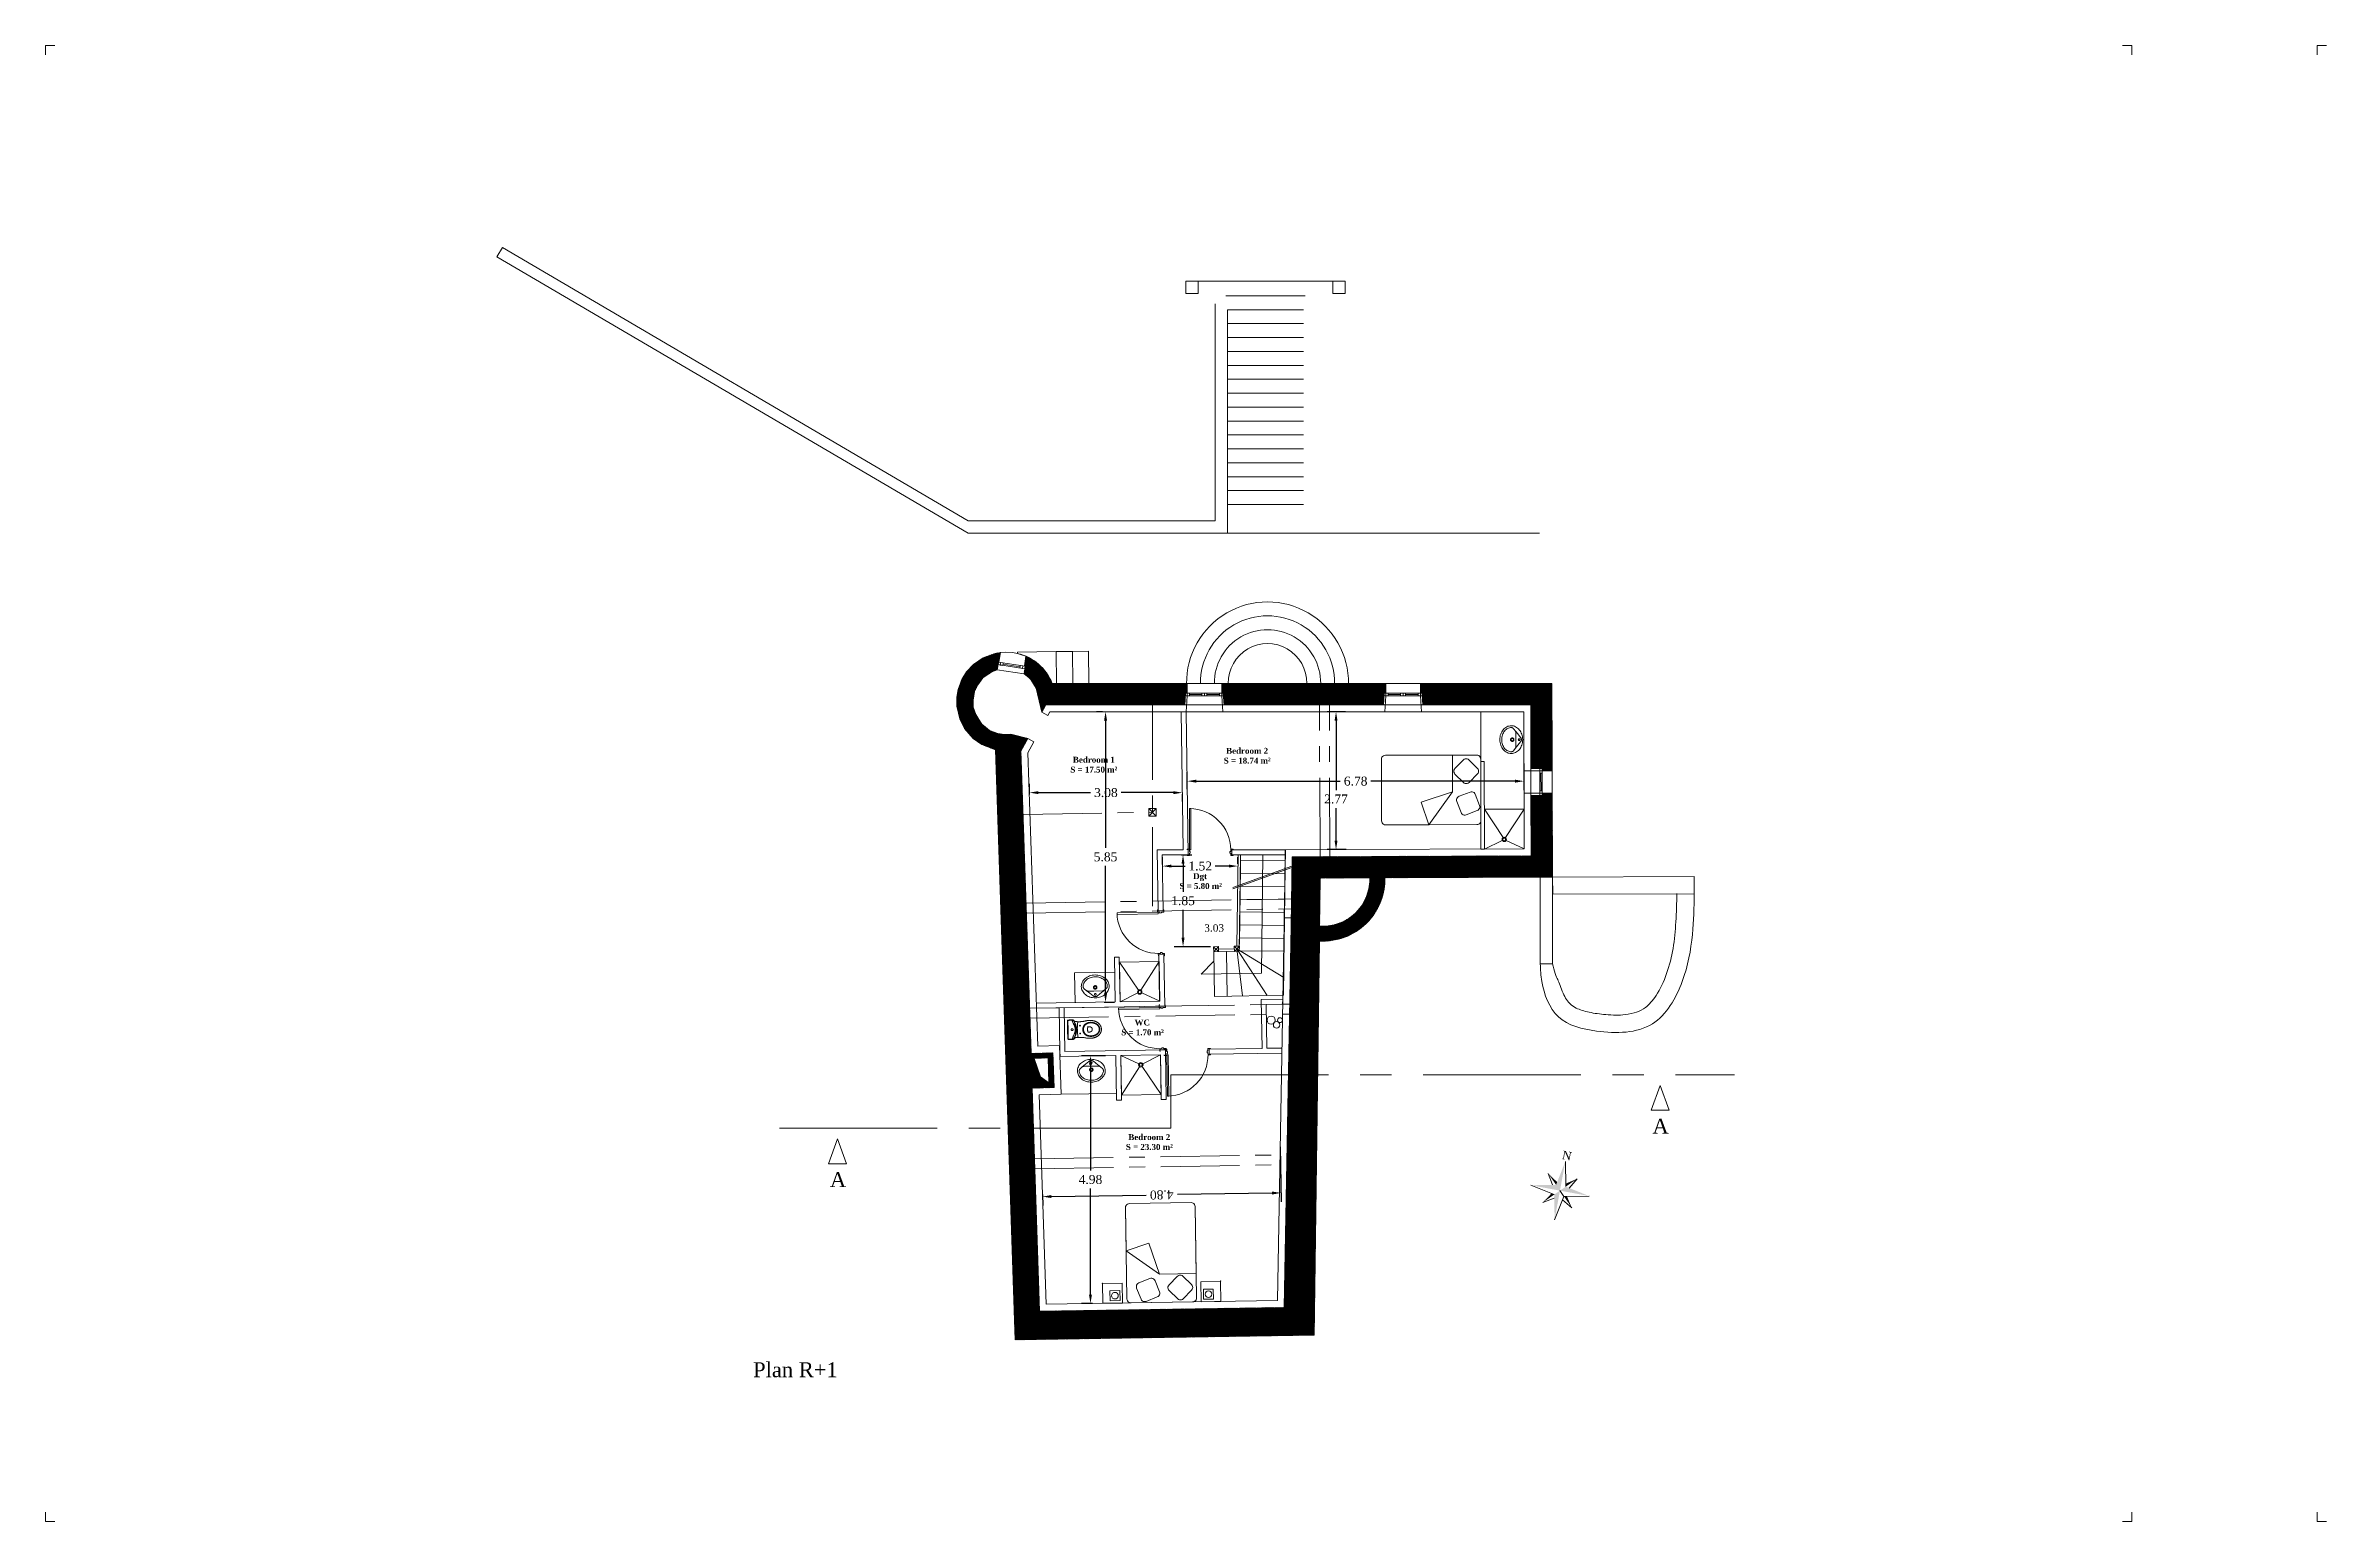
# Model space of a CAD drawing. Header units: millimetres. Extents: x -17502 to -16646, y 1856 to 2034.
# Drawn here: x -17495.8 to -17449.88, y 2004.43 to 2034.13 of the extents above; entities that cross this region are included whole.
import ezdxf
from ezdxf.enums import TextEntityAlignment as Align

# ---------------------------------------------------------------- set-up
doc = ezdxf.new("R2010")
doc.units = ezdxf.units.MM
doc.linetypes.add('AXES', pattern=[50.8, 31.75, -6.35, 6.35, -6.35])
doc.layers.get('0').update_dxf_attribs({"lineweight": 9})
doc.layers.get('Defpoints').update_dxf_attribs({"lineweight": 9})
for name, color, linetype in [('CALQUE_DE_PORTE', 7, 'Continuous'), ('cartouche', 7, 'Continuous'), ('CLOISON', 7, 'Continuous')]:
    doc.layers.add(name, color=color, linetype=linetype)
for name, color, linetype, lineweight in [('CALQUE_DE_SYMBOLE', 7, 'Continuous', 9), ('Fenêtre', 15, 'Continuous', 9), ('TEXTE', 7, 'Continuous', 9)]:
    doc.layers.add(name, color=color, linetype=linetype, lineweight=lineweight)
doc.styles.get("Standard").update_dxf_attribs({"font": 'times.ttf'})
doc.dimstyles.get("Standard").update_dxf_attribs({"dimtxt": 0.18, "dimasz": 0.18, "dimexe": 0.18, "dimexo": 0.0625, "dimgap": 0.09, "dimtad": 0, "dimtih": 1, "dimtoh": 1, "dimzin": 0, "dimdsep": 46, "dimtxsty": 'Standard', "dimcen": 0.09, "dimadec": 0, "dimazin": 0, "dimtfac": 1, "dimtofl": 0, "dimtmove": 0, "dimatfit": 3, "dimfxl": 1, "dimtolj": 1, "dimtzin": 0, "dimarcsym": 0})

msp = doc.modelspace()

# ---------------------------------------------------------------- texts
at = {"lineweight": 9, "char_height": 0.119, "attachment_point": 1, "rotation": 359.9727}
for s, insert, width in [('\\pi0.083252;{\\fTimes New Roman|b1|i0|c0|p18;Bedroom 2\\P\\pi0.034027;S = 18.74 m²}', (-17472.116, 2019.996), 0.98076), ('\\pi0.10709;{\\fTimes New Roman|b1|i0|c0|p18;Bedroom 1\\P\\pi0.055419;S = 17.50 m²}', (-17475.225, 2019.816), 1.02354), ('\\pi0.37686;{\\fTimes New Roman|b1|i0|c0|p18;Dgt\\P\\pi0.099442;S = 5.80 m²}', (-17473.073, 2017.473), 1.02354), ('\\pi0.36573;{\\fTimes New Roman|b1|i0|c0|p18;WC\\P\\pi0.099442;S = 1.70 m²}', (-17474.243, 2014.528), 1.02354), ('\\pi0.10464;{\\fTimes New Roman|b1|i0|c0|p18;Bedroom 2\\P\\pi0.055419;S = 23.30 m²}', (-17474.107, 2012.221), 1.02354)]:
    msp.add_mtext(s, dxfattribs=dict(at, insert=insert, width=width))
at = {"lineweight": 9, "char_height": 0.3, "width": 21.0239, "attachment_point": 1}
for s, insert in [('\\A1;A', (-17463.451, 2012.533)), ('\\A1;A', (-17480.01, 2011.456)), ('\\A1;Plan R+1', (-17481.556, 2007.63))]:
    msp.add_mtext(s, dxfattribs=dict(at, insert=insert))
at = {"layer": 'cartouche', "color": 1}
msp.add_text('3.03', height=0.15, dxfattribs=at).set_placement((-17472.076, 2016.297), align=Align.RIGHT)

# ---------------------------------------------------------------- blocks, each defined once
blk = doc.blocks.new('A$C421D22C3')
for p, q in [((0.522, 1.045), (0.61, 0.61)), ((0, 0.522), (0.435, 0.435)), ((0.261, 0.784), (0.373, 0.597)), ((0.61, 0.435), (1.045, 0.522)), ((0.784, 0.784), (0.672, 0.597)), ((0.261, 0.261), (0.448, 0.373)), ((0.784, 0.261), (0.597, 0.373))]:
    blk.add_line(p, q)
blk.add_lwpolyline([(0.522, 0), (0.61, 0.435), (0.522, 0.522)])
for points in [[(0.522, 0.522), (0.522, 0.522), (0.522, 1.045), (0.435, 0.61)], [(0, 0.522), (0.435, 0.61), (0.522, 0.522)], [(0.261, 0.784), (0.435, 0.61), (0.446, 0.661)], [(0.261, 0.261), (0.435, 0.435), (0.384, 0.446)], [(0.522, 0.522), (0.522, 0), (0.435, 0.435)], [(0.522, 0.522), (1.045, 0.522), (0.61, 0.61)], [(0.784, 0.784), (0.61, 0.61), (0.599, 0.661)], [(0.784, 0.261), (0.61, 0.435), (0.661, 0.446)]]:
    blk.add_solid(points)
at = {"layer": 'TEXTE', "lineweight": 9, "ltscale": 10, "insert": (0.53, 1.153), "char_height": 0.15, "width": 0.18381, "attachment_point": 5}
blk.add_mtext('{\\fTimes New Roman|b0|i0|c0|p18;N}', dxfattribs=at)
blk = doc.blocks.new('PWRDRWGRP197568188', base_point=(1998.18122, 2465.76788))
at = {"layer": 'CALQUE_DE_SYMBOLE', "color": 7, "linetype": 'Continuous'}
blk.add_lwpolyline([(1998.18133, 2465.76788), (2018.18108, 2465.76788), (2018.18108, 2445.76813), (1998.18133, 2445.76813), (1998.18133, 2465.76788)], close=True, dxfattribs=at)
blk.add_circle((2008.18115, 2455.76801), 6.66658, dxfattribs=at)
blk = doc.blocks.new('TABLE_CHEVET197490776', base_point=(1993.18131, 2470.76785))
at = {"layer": 'CALQUE_DE_SYMBOLE', "color": 7, "linetype": 'Continuous'}
blk.add_lwpolyline([(1993.18136, 2470.76785), (2033.18091, 2470.76785), (2033.18091, 2430.7683), (1993.18136, 2430.7683), (1993.18136, 2470.76785)], close=True, dxfattribs=at)
at = {"layer": 'CALQUE_DE_SYMBOLE', "color": 19, "linetype": 'Continuous'}
blk.add_blockref('PWRDRWGRP197568188', (1998.18122, 2465.76788), dxfattribs=at)
blk = doc.blocks.new('A$C771846F1')
at = {"lineweight": 9}
for points in [[(0.57, 0), (0.55, 0.003), (0.53, 0.011), (0.514, 0.023), (0.501, 0.04), (0.493, 0.059), (0.49, 0.08), (0.49, 1.92), (0.493, 1.941), (0.501, 1.96), (0.514, 1.977), (0.53, 1.989), (0.55, 1.997), (0.57, 2), (1.81, 2), (1.831, 1.997), (1.85, 1.989), (1.867, 1.977), (1.88, 1.96), (1.888, 1.941), (1.89, 1.92), (1.89, 0.08), (1.888, 0.059), (1.88, 0.04), (1.867, 0.023), (1.85, 0.011), (1.831, 0.003), (1.81, 0), (0.57, 0)], [(0.87, 1.481), (0.854, 1.468), (0.834, 1.46), (0.814, 1.458), (0.793, 1.46), (0.774, 1.468), (0.757, 1.481), (0.587, 1.651), (0.575, 1.667), (0.567, 1.687), (0.564, 1.707), (0.567, 1.728), (0.575, 1.747), (0.587, 1.764), (0.757, 1.934), (0.774, 1.946), (0.793, 1.954), (0.814, 1.957), (0.834, 1.954), (0.854, 1.946), (0.87, 1.934), (1.04, 1.764), (1.053, 1.747), (1.061, 1.728), (1.063, 1.707), (1.061, 1.687), (1.053, 1.667), (1.04, 1.651), (0.87, 1.481)], [(1.422, 1.515), (1.402, 1.51), (1.381, 1.511), (1.361, 1.517), (1.343, 1.528), (1.329, 1.543), (1.319, 1.561), (1.233, 1.785), (1.228, 1.805), (1.229, 1.826), (1.234, 1.846), (1.245, 1.864), (1.26, 1.878), (1.279, 1.888), (1.503, 1.975), (1.523, 1.979), (1.544, 1.979), (1.564, 1.973), (1.582, 1.962), (1.596, 1.947), (1.606, 1.929), (1.692, 1.705), (1.697, 1.684), (1.697, 1.663), (1.691, 1.643), (1.68, 1.626), (1.665, 1.611), (1.646, 1.601), (1.422, 1.515)], [(0.49, 1.429), (0.49, 0.08), (0.493, 0.059), (0.501, 0.04), (0.514, 0.023), (0.53, 0.011), (0.55, 0.003), (0.57, 0), (1.81, 0), (1.831, 0.003), (1.85, 0.011), (1.867, 0.023), (1.88, 0.04), (1.888, 0.059), (1.89, 0.08), (1.89, 0.948), (1.433, 0.801), (1.231, 1.429), (0.49, 1.429)], [(1.231, 1.429), (1.433, 0.801), (1.89, 0.948), (1.231, 1.429)]]:
    blk.add_lwpolyline(points, close=True, dxfattribs=at)
for p in [(0.002, 1.59), (2.381, 1.6)]:
    blk.add_point(p, dxfattribs=at)
for p, xscale, yscale, zscale, rotation in [((0.4, 2), -0.009999999994765587, 0.01000000000203727, 0.01, 359.9999470143406), ((1.981, 2), 0.009999999994765587, 0.009999999994765587, 0.009999999994765587, 359.9999470143405)]:
    blk.add_blockref('TABLE_CHEVET197490776', p, dxfattribs=dict(at, xscale=xscale, yscale=yscale, zscale=zscale, rotation=rotation))
blk = doc.blocks.new('A$C252C0633')
at = {"layer": 'CALQUE_DE_PORTE', "color": 15, "linetype": 'Continuous', "lineweight": 9}
for p, q in [((0.05, 0.943), (0.08, 0.943)), ((0.05, 0.113), (0.05, 0.943)), ((0.05, 0.943), (0.05, 0.943)), ((0.08, 0.943), (0.08, 0.113)), ((0, 0.113), (0, 0.125)), ((0, 0.125), (0.05, 0.125)), ((0, 0), (0, 0.013)), ((0.05, 0), (0, 0)), ((0.05, 0.125), (0.05, 0.083)), ((0.08, 0.113), (0.05, 0.113)), ((0.05, 0.083), (0.066, 0.083)), ((0.066, 0.048), (0.05, 0.048)), ((0.05, 0.048), (0.05, 0)), ((0.066, 0.083), (0.066, 0.048)), ((0.88, 0.083), (0.864, 0.083)), ((0.864, 0.083), (0.864, 0.048)), ((0.864, 0.048), (0.88, 0.048)), ((0.93, 0.125), (0.88, 0.125)), ((0.88, 0.125), (0.88, 0.083)), ((0.88, 0.048), (0.88, 0)), ((0.88, 0), (0.93, 0)), ((0.93, 0.113), (0.93, 0.125)), ((0.93, 0), (0.93, 0.013))]:
    blk.add_line(p, q, dxfattribs=at)
blk.add_arc((0.05, 0.113), 0.83, 0, 90, dxfattribs=at)
at = {"layer": 'CLOISON', "color": 1, "linetype": 'Continuous', "lineweight": 9}
for p, q in [((0.025, 0.113), (0.025, 0.013)), ((0.905, 0.113), (0.905, 0.013))]:
    blk.add_line(p, q, dxfattribs=at)
blk = doc.blocks.new('A$C3C8A42DC')
at = {"layer": 'Fenêtre', "color": 7, "linetype": 'Continuous', "lineweight": 9}
for p, q in [((0.001, 0.21), (0, 0.207)), ((0, 0.207), (0, 0.205)), ((0, 0.205), (0, 0.202)), ((0, 0.202), (0, 0.199)), ((0, 0.199), (0, 0.197)), ((0, 0.197), (0, 0.196)), ((0, 0.196), (0, 0.193)), ((0, 0.193), (0, 0.19)), ((0, 0.19), (0, 0.188)), ((0, 0.188), (0, 0.185)), ((0, 0.185), (0.001, 0.182)), ((0.002, 0.218), (0.001, 0.216)), ((0.001, 0.216), (0.001, 0.213)), ((0.001, 0.213), (0.001, 0.21)), ((0.001, 0.182), (0.001, 0.179)), ((0.001, 0.179), (0.001, 0.177)), ((0.001, 0.177), (0.002, 0.174)), ((0.003, 0.226), (0.002, 0.224)), ((0.002, 0.224), (0.002, 0.221)), ((0.002, 0.221), (0.002, 0.218)), ((0.002, 0.174), (0.002, 0.171)), ((0.002, 0.171), (0.003, 0.169)), ((0.004, 0.232), (0.003, 0.229)), ((0.003, 0.229), (0.003, 0.226)), ((0.003, 0.169), (0.003, 0.166)), ((0.003, 0.166), (0.004, 0.163)), ((0.005, 0.234), (0.004, 0.232)), ((0.004, 0.163), (0.004, 0.161)), ((0.004, 0.161), (0.005, 0.158)), ((0.006, 0.239), (0.005, 0.237)), ((0.005, 0.237), (0.005, 0.234)), ((0.005, 0.158), (0.006, 0.156)), ((0.007, 0.242), (0.006, 0.239)), ((0.006, 0.156), (0.006, 0.153)), ((0.006, 0.153), (0.007, 0.15)), ((0.008, 0.245), (0.007, 0.242)), ((0.007, 0.15), (0.008, 0.148)), ((0.009, 0.25), (0.008, 0.247)), ((0.008, 0.247), (0.008, 0.245)), ((0.008, 0.148), (0.009, 0.145)), ((0.01, 0.252), (0.009, 0.25)), ((0.009, 0.145), (0.01, 0.143)), ((0.011, 0.255), (0.01, 0.252)), ((0.01, 0.143), (0.011, 0.14)), ((0.012, 0.257), (0.011, 0.255)), ((0.011, 0.14), (0.012, 0.138)), ((0.013, 0.26), (0.012, 0.257)), ((0.012, 0.138), (0.013, 0.135)), ((0.014, 0.261), (0.013, 0.26)), ((0.013, 0.135), (0.014, 0.133)), ((0.015, 0.263), (0.014, 0.261)), ((0.014, 0.133), (0.014, 0.131)), ((0.014, 0.131), (0.016, 0.129)), ((0.016, 0.266), (0.015, 0.263)), ((0.018, 0.269), (0.016, 0.266)), ((0.016, 0.129), (0.017, 0.126)), ((0.017, 0.126), (0.018, 0.123)), ((0.019, 0.271), (0.018, 0.269)), ((0.018, 0.123), (0.02, 0.121)), ((0.021, 0.274), (0.019, 0.271)), ((0.02, 0.121), (0.021, 0.118)), ((0.022, 0.276), (0.021, 0.274)), ((0.021, 0.118), (0.023, 0.116)), ((0.024, 0.279), (0.022, 0.276)), ((0.023, 0.116), (0.024, 0.113)), ((0.025, 0.281), (0.024, 0.279)), ((0.024, 0.113), (0.026, 0.111)), ((0.027, 0.284), (0.025, 0.281)), ((0.026, 0.111), (0.028, 0.108)), ((0.028, 0.286), (0.027, 0.284)), ((0.03, 0.289), (0.028, 0.286)), ((0.028, 0.108), (0.029, 0.106)), ((0.029, 0.106), (0.031, 0.103)), ((0.032, 0.291), (0.03, 0.289)), ((0.031, 0.103), (0.033, 0.101)), ((0.034, 0.294), (0.032, 0.291)), ((0.033, 0.101), (0.035, 0.098)), ((0.035, 0.296), (0.034, 0.294)), ((0.034, 0.207), (0.035, 0.21)), ((0.034, 0.205), (0.034, 0.207)), ((0.034, 0.203), (0.034, 0.205)), ((0.034, 0.201), (0.034, 0.203)), ((0.034, 0.199), (0.034, 0.201)), ((0.034, 0.197), (0.034, 0.199)), ((0.034, 0.196), (0.034, 0.197)), ((0.034, 0.194), (0.034, 0.196)), ((0.034, 0.192), (0.034, 0.194)), ((0.034, 0.19), (0.034, 0.192)), ((0.034, 0.188), (0.034, 0.19)), ((0.035, 0.185), (0.034, 0.188)), ((0.037, 0.298), (0.035, 0.296)), ((0.035, 0.214), (0.036, 0.216)), ((0.035, 0.212), (0.035, 0.214)), ((0.035, 0.21), (0.035, 0.212)), ((0.035, 0.183), (0.035, 0.185)), ((0.035, 0.181), (0.035, 0.183)), ((0.035, 0.179), (0.035, 0.181)), ((0.036, 0.177), (0.035, 0.179)), ((0.035, 0.098), (0.036, 0.096)), ((0.036, 0.22), (0.037, 0.222)), ((0.036, 0.218), (0.036, 0.22)), ((0.036, 0.216), (0.036, 0.218)), ((0.036, 0.175), (0.036, 0.177)), ((0.036, 0.173), (0.036, 0.175)), ((0.037, 0.17), (0.036, 0.173)), ((0.036, 0.096), (0.038, 0.094)), ((0.039, 0.301), (0.037, 0.298)), ((0.037, 0.225), (0.038, 0.227)), ((0.037, 0.222), (0.037, 0.225)), ((0.037, 0.168), (0.037, 0.17)), ((0.038, 0.166), (0.037, 0.168)), ((0.038, 0.229), (0.039, 0.231)), ((0.038, 0.227), (0.038, 0.229)), ((0.038, 0.164), (0.038, 0.166)), ((0.039, 0.162), (0.038, 0.164)), ((0.038, 0.094), (0.04, 0.092)), ((0.041, 0.303), (0.039, 0.301)), ((0.039, 0.233), (0.04, 0.235)), ((0.039, 0.231), (0.039, 0.233)), ((0.04, 0.16), (0.039, 0.162)), ((0.04, 0.235), (0.041, 0.237)), ((0.04, 0.158), (0.04, 0.16)), ((0.041, 0.156), (0.04, 0.158)), ((0.04, 0.092), (0.042, 0.089)), ((0.043, 0.305), (0.041, 0.303)), ((0.041, 0.239), (0.042, 0.241)), ((0.041, 0.237), (0.041, 0.239)), ((0.042, 0.154), (0.041, 0.156)), ((0.042, 0.241), (0.043, 0.243)), ((0.042, 0.152), (0.042, 0.154)), ((0.043, 0.15), (0.042, 0.152)), ((0.042, 0.089), (0.044, 0.087)), ((0.045, 0.307), (0.043, 0.305)), ((0.043, 0.243), (0.044, 0.245)), ((0.043, 0.203), (0.044, 0.205)), ((0.043, 0.201), (0.043, 0.203)), ((0.043, 0.199), (0.043, 0.201)), ((0.043, 0.197), (0.043, 0.199)), ((0.043, 0.196), (0.043, 0.197)), ((0.043, 0.194), (0.043, 0.196)), ((0.043, 0.192), (0.043, 0.194)), ((0.043, 0.19), (0.043, 0.192)), ((0.044, 0.188), (0.043, 0.19)), ((0.044, 0.148), (0.043, 0.15)), ((0.044, 0.245), (0.045, 0.247)), ((0.044, 0.213), (0.045, 0.215)), ((0.044, 0.211), (0.044, 0.213)), ((0.044, 0.209), (0.044, 0.211)), ((0.044, 0.207), (0.044, 0.209)), ((0.044, 0.205), (0.044, 0.207)), ((0.044, 0.186), (0.044, 0.188)), ((0.044, 0.184), (0.044, 0.186)), ((0.044, 0.182), (0.044, 0.184)), ((0.045, 0.18), (0.044, 0.182)), ((0.045, 0.146), (0.044, 0.148)), ((0.044, 0.087), (0.046, 0.085)), ((0.047, 0.309), (0.045, 0.307)), ((0.045, 0.247), (0.046, 0.249)), ((0.045, 0.219), (0.046, 0.221)), ((0.045, 0.217), (0.045, 0.219)), ((0.045, 0.215), (0.045, 0.217)), ((0.045, 0.178), (0.045, 0.18)), ((0.045, 0.176), (0.045, 0.178)), ((0.046, 0.174), (0.045, 0.176)), ((0.046, 0.144), (0.045, 0.146)), ((0.046, 0.249), (0.047, 0.251)), ((0.046, 0.223), (0.047, 0.225)), ((0.046, 0.221), (0.046, 0.223)), ((0.046, 0.172), (0.046, 0.174)), ((0.046, 0.17), (0.046, 0.172)), ((0.047, 0.168), (0.046, 0.17)), ((0.047, 0.142), (0.046, 0.144)), ((0.046, 0.085), (0.048, 0.083)), ((0.049, 0.311), (0.047, 0.309)), ((0.047, 0.251), (0.048, 0.253)), ((0.047, 0.227), (0.048, 0.229)), ((0.047, 0.225), (0.047, 0.227)), ((0.047, 0.166), (0.047, 0.168)), ((0.048, 0.164), (0.047, 0.166)), ((0.048, 0.14), (0.047, 0.142)), ((0.048, 0.253), (0.049, 0.255)), ((0.048, 0.23), (0.049, 0.232)), ((0.048, 0.229), (0.048, 0.23)), ((0.049, 0.162), (0.048, 0.164)), ((0.049, 0.138), (0.048, 0.14)), ((0.048, 0.083), (0.05, 0.081)), ((0.051, 0.314), (0.049, 0.311)), ((0.049, 0.255), (0.05, 0.257)), ((0.049, 0.232), (0.05, 0.234)), ((0.049, 0.16), (0.049, 0.162)), ((0.05, 0.159), (0.049, 0.16)), ((0.05, 0.136), (0.049, 0.138)), ((0.05, 0.257), (0.051, 0.259)), ((0.05, 0.236), (0.051, 0.238)), ((0.05, 0.234), (0.05, 0.236)), ((0.05, 0.157), (0.05, 0.159)), ((0.051, 0.155), (0.05, 0.157)), ((0.051, 0.134), (0.05, 0.136)), ((0.05, 0.081), (0.052, 0.079)), ((0.054, 0.316), (0.051, 0.314)), ((0.051, 0.259), (0.052, 0.261)), ((0.051, 0.238), (0.052, 0.24)), ((0.052, 0.153), (0.051, 0.155)), ((0.052, 0.132), (0.051, 0.134)), ((0.052, 0.261), (0.053, 0.262)), ((0.052, 0.24), (0.053, 0.242)), ((0.053, 0.151), (0.052, 0.153)), ((0.053, 0.131), (0.052, 0.132)), ((0.052, 0.079), (0.055, 0.077)), ((0.053, 0.262), (0.054, 0.264)), ((0.053, 0.244), (0.054, 0.246)), ((0.053, 0.242), (0.053, 0.244)), ((0.054, 0.149), (0.053, 0.151)), ((0.054, 0.129), (0.053, 0.131)), ((0.056, 0.318), (0.054, 0.316)), ((0.054, 0.264), (0.055, 0.266)), ((0.054, 0.246), (0.055, 0.247)), ((0.054, 0.147), (0.054, 0.149)), ((0.055, 0.146), (0.054, 0.147)), ((0.055, 0.127), (0.054, 0.129)), ((0.055, 0.266), (0.056, 0.268)), ((0.055, 0.247), (0.056, 0.249)), ((0.056, 0.144), (0.055, 0.146)), ((0.057, 0.125), (0.055, 0.127)), ((0.055, 0.077), (0.057, 0.075)), ((0.058, 0.319), (0.056, 0.318)), ((0.056, 0.268), (0.058, 0.27)), ((0.056, 0.249), (0.057, 0.251)), ((0.057, 0.142), (0.056, 0.144)), ((0.057, 0.251), (0.058, 0.253)), ((0.058, 0.14), (0.057, 0.142)), ((0.058, 0.123), (0.057, 0.125)), ((0.057, 0.075), (0.059, 0.073)), ((0.06, 0.321), (0.058, 0.319)), ((0.058, 0.27), (0.059, 0.271)), ((0.058, 0.253), (0.059, 0.255)), ((0.059, 0.138), (0.058, 0.14)), ((0.059, 0.122), (0.058, 0.123)), ((0.059, 0.271), (0.06, 0.273)), ((0.059, 0.255), (0.06, 0.256)), ((0.06, 0.137), (0.059, 0.138)), ((0.061, 0.12), (0.059, 0.122)), ((0.059, 0.073), (0.061, 0.071)), ((0.063, 0.323), (0.06, 0.321)), ((0.06, 0.273), (0.062, 0.275)), ((0.06, 0.256), (0.061, 0.258)), ((0.061, 0.135), (0.06, 0.137)), ((0.061, 0.258), (0.062, 0.26)), ((0.062, 0.133), (0.061, 0.135)), ((0.062, 0.118), (0.061, 0.12)), ((0.061, 0.071), (0.064, 0.069)), ((0.062, 0.275), (0.063, 0.276)), ((0.062, 0.26), (0.063, 0.261)), ((0.063, 0.132), (0.062, 0.133)), ((0.063, 0.117), (0.062, 0.118)), ((0.065, 0.325), (0.063, 0.323)), ((0.063, 0.276), (0.064, 0.278)), ((0.063, 0.261), (0.064, 0.263)), ((0.064, 0.13), (0.063, 0.132)), ((0.065, 0.115), (0.063, 0.117)), ((0.064, 0.278), (0.066, 0.28)), ((0.064, 0.263), (0.065, 0.265)), ((0.066, 0.128), (0.064, 0.13)), ((0.064, 0.069), (0.066, 0.067)), ((0.067, 0.327), (0.065, 0.325)), ((0.065, 0.265), (0.067, 0.266)), ((0.066, 0.113), (0.065, 0.115)), ((0.066, 0.28), (0.067, 0.281)), ((0.067, 0.127), (0.066, 0.128)), ((0.068, 0.112), (0.066, 0.113)), ((0.066, 0.067), (0.068, 0.065)), ((0.07, 0.329), (0.067, 0.327)), ((0.067, 0.281), (0.069, 0.283)), ((0.067, 0.266), (0.068, 0.268)), ((0.068, 0.125), (0.067, 0.127)), ((0.068, 0.268), (0.069, 0.269)), ((0.069, 0.123), (0.068, 0.125)), ((0.069, 0.11), (0.068, 0.112)), ((0.068, 0.065), (0.071, 0.064)), ((0.069, 0.283), (0.07, 0.284)), ((0.069, 0.269), (0.07, 0.271)), ((0.071, 0.122), (0.069, 0.123)), ((0.071, 0.109), (0.069, 0.11)), ((0.072, 0.33), (0.07, 0.329)), ((0.07, 0.284), (0.072, 0.286)), ((0.07, 0.271), (0.072, 0.273)), ((0.072, 0.12), (0.071, 0.122)), ((0.072, 0.107), (0.071, 0.109)), ((0.071, 0.064), (0.073, 0.062)), ((0.075, 0.332), (0.072, 0.33)), ((0.072, 0.286), (0.073, 0.287)), ((0.072, 0.273), (0.073, 0.274)), ((0.073, 0.119), (0.072, 0.12)), ((0.074, 0.106), (0.072, 0.107)), ((0.073, 0.287), (0.075, 0.289)), ((0.073, 0.274), (0.074, 0.276)), ((0.075, 0.117), (0.073, 0.119)), ((0.073, 0.062), (0.076, 0.06)), ((0.074, 0.276), (0.076, 0.277)), ((0.075, 0.104), (0.074, 0.106)), ((0.076, 0.333), (0.075, 0.332)), ((0.075, 0.289), (0.077, 0.29)), ((0.076, 0.116), (0.075, 0.117)), ((0.077, 0.103), (0.075, 0.104)), ((0.079, 0.335), (0.076, 0.333)), ((0.076, 0.277), (0.077, 0.278)), ((0.078, 0.115), (0.076, 0.116)), ((0.076, 0.06), (0.078, 0.059)), ((0.077, 0.29), (0.078, 0.292)), ((0.077, 0.278), (0.079, 0.28)), ((0.079, 0.101), (0.077, 0.103)), ((0.078, 0.292), (0.08, 0.293)), ((0.079, 0.113), (0.078, 0.115)), ((0.078, 0.059), (0.082, 0.057)), ((0.083, 0.338), (0.079, 0.335)), ((0.079, 0.28), (0.08, 0.281)), ((0.08, 0.112), (0.079, 0.113)), ((0.08, 0.1), (0.079, 0.101)), ((0.08, 0.293), (0.082, 0.294)), ((0.08, 0.281), (0.082, 0.283)), ((0.082, 0.11), (0.08, 0.112)), ((0.082, 0.099), (0.08, 0.1)), ((0.082, 0.294), (0.083, 0.296)), ((0.082, 0.283), (0.083, 0.284)), ((0.083, 0.109), (0.082, 0.11)), ((0.084, 0.097), (0.082, 0.099)), ((0.082, 0.057), (0.085, 0.054)), ((0.087, 0.34), (0.083, 0.338)), ((0.083, 0.296), (0.085, 0.297)), ((0.083, 0.284), (0.085, 0.285)), ((0.085, 0.108), (0.083, 0.109)), ((0.086, 0.096), (0.084, 0.097)), ((0.085, 0.297), (0.087, 0.298)), ((0.085, 0.285), (0.086, 0.287)), ((0.087, 0.106), (0.085, 0.108)), ((0.085, 0.054), (0.089, 0.052)), ((0.086, 0.287), (0.088, 0.288)), ((0.087, 0.095), (0.086, 0.096)), ((0.091, 0.342), (0.087, 0.34)), ((0.087, 0.298), (0.089, 0.299)), ((0.088, 0.105), (0.087, 0.106)), ((0.089, 0.094), (0.087, 0.095)), ((0.088, 0.288), (0.089, 0.289)), ((0.09, 0.104), (0.088, 0.105)), ((0.089, 0.3), (0.092, 0.302)), ((0.089, 0.299), (0.089, 0.3)), ((0.089, 0.289), (0.091, 0.29)), ((0.092, 0.091), (0.089, 0.094)), ((0.089, 0.052), (0.093, 0.05)), ((0.091, 0.103), (0.09, 0.104)), ((0.095, 0.344), (0.091, 0.342)), ((0.091, 0.29), (0.093, 0.291)), ((0.093, 0.102), (0.091, 0.103)), ((0.092, 0.302), (0.096, 0.304)), ((0.096, 0.089), (0.092, 0.091)), ((0.092, 0.091), (0.092, 0.091)), ((0.093, 0.291), (0.094, 0.293)), ((0.095, 0.1), (0.093, 0.102)), ((0.093, 0.05), (0.097, 0.048)), ((0.094, 0.293), (0.095, 0.293)), ((0.098, 0.346), (0.095, 0.344)), ((0.095, 0.293), (0.098, 0.295)), ((0.098, 0.098), (0.095, 0.1)), ((0.096, 0.304), (0.099, 0.306)), ((0.099, 0.087), (0.096, 0.089)), ((0.097, 0.048), (0.101, 0.046)), ((0.102, 0.348), (0.098, 0.346)), ((0.098, 0.295), (0.101, 0.297)), ((0.101, 0.097), (0.098, 0.098)), ((0.098, 0.098), (0.098, 0.098)), ((0.099, 0.306), (0.102, 0.308)), ((0.102, 0.085), (0.099, 0.087)), ((0.101, 0.297), (0.104, 0.299)), ((0.104, 0.095), (0.101, 0.097)), ((0.101, 0.046), (0.105, 0.044)), ((0.106, 0.35), (0.102, 0.348)), ((0.102, 0.308), (0.106, 0.31)), ((0.106, 0.083), (0.102, 0.085)), ((0.104, 0.299), (0.107, 0.301)), ((0.107, 0.093), (0.104, 0.095)), ((0.105, 0.044), (0.109, 0.042)), ((0.11, 0.352), (0.106, 0.35)), ((0.106, 0.31), (0.109, 0.312)), ((0.109, 0.082), (0.106, 0.083)), ((0.107, 0.301), (0.11, 0.302)), ((0.11, 0.091), (0.107, 0.093)), ((0.109, 0.312), (0.113, 0.314)), ((0.113, 0.08), (0.109, 0.082)), ((0.109, 0.042), (0.113, 0.041)), ((0.114, 0.353), (0.11, 0.352)), ((0.11, 0.302), (0.114, 0.304)), ((0.114, 0.089), (0.11, 0.091)), ((0.113, 0.314), (0.116, 0.315)), ((0.116, 0.078), (0.113, 0.08)), ((0.113, 0.041), (0.117, 0.039)), ((0.118, 0.355), (0.114, 0.353)), ((0.114, 0.304), (0.117, 0.306)), ((0.117, 0.088), (0.114, 0.089)), ((0.116, 0.315), (0.12, 0.317)), ((0.12, 0.076), (0.116, 0.078)), ((0.117, 0.306), (0.12, 0.307)), ((0.12, 0.086), (0.117, 0.088)), ((0.117, 0.039), (0.121, 0.037)), ((0.122, 0.357), (0.118, 0.355)), ((0.12, 0.317), (0.123, 0.319)), ((0.12, 0.307), (0.123, 0.309)), ((0.123, 0.084), (0.12, 0.086)), ((0.123, 0.075), (0.12, 0.076)), ((0.121, 0.037), (0.125, 0.036)), ((0.126, 0.358), (0.122, 0.357)), ((0.123, 0.319), (0.127, 0.32)), ((0.123, 0.309), (0.127, 0.31)), ((0.127, 0.083), (0.123, 0.084)), ((0.127, 0.073), (0.123, 0.075)), ((0.125, 0.036), (0.129, 0.034)), ((0.131, 0.36), (0.126, 0.358)), ((0.127, 0.32), (0.131, 0.322)), ((0.127, 0.31), (0.13, 0.312)), ((0.13, 0.081), (0.127, 0.083)), ((0.131, 0.072), (0.127, 0.073)), ((0.129, 0.034), (0.133, 0.033)), ((0.13, 0.312), (0.134, 0.313)), ((0.133, 0.08), (0.13, 0.081)), ((0.135, 0.361), (0.131, 0.36)), ((0.131, 0.322), (0.134, 0.323)), ((0.134, 0.07), (0.131, 0.072)), ((0.137, 0.079), (0.133, 0.08)), ((0.133, 0.033), (0.137, 0.031)), ((0.134, 0.323), (0.138, 0.324)), ((0.134, 0.313), (0.137, 0.315)), ((0.138, 0.069), (0.134, 0.07)), ((0.139, 0.362), (0.135, 0.361)), ((0.137, 0.315), (0.14, 0.316)), ((0.14, 0.077), (0.137, 0.079)), ((0.137, 0.031), (0.141, 0.03)), ((0.138, 0.324), (0.142, 0.326)), ((0.142, 0.068), (0.138, 0.069)), ((0.143, 0.364), (0.139, 0.362)), ((0.14, 0.316), (0.144, 0.317)), ((0.144, 0.076), (0.14, 0.077)), ((0.141, 0.03), (0.145, 0.029)), ((0.142, 0.326), (0.145, 0.327)), ((0.145, 0.066), (0.142, 0.068)), ((0.147, 0.365), (0.143, 0.364)), ((0.144, 0.317), (0.147, 0.318)), ((0.147, 0.075), (0.144, 0.076)), ((0.145, 0.327), (0.149, 0.328)), ((0.149, 0.065), (0.145, 0.066)), ((0.145, 0.029), (0.15, 0.028)), ((0.15, 0.366), (0.147, 0.365)), ((0.147, 0.318), (0.151, 0.319)), ((0.151, 0.074), (0.147, 0.075)), ((0.149, 0.328), (0.153, 0.329)), ((0.153, 0.064), (0.149, 0.065)), ((0.156, 0.367), (0.15, 0.366)), ((0.15, 0.028), (0.155, 0.027)), ((0.151, 0.319), (0.154, 0.32)), ((0.154, 0.073), (0.151, 0.074)), ((0.153, 0.329), (0.157, 0.33)), ((0.157, 0.063), (0.153, 0.064)), ((0.154, 0.32), (0.158, 0.321)), ((0.158, 0.072), (0.154, 0.073)), ((0.155, 0.027), (0.16, 0.025)), ((0.162, 0.368), (0.156, 0.367)), ((0.157, 0.33), (0.161, 0.331)), ((0.161, 0.062), (0.157, 0.063)), ((0.158, 0.321), (0.161, 0.322)), ((0.161, 0.071), (0.158, 0.072)), ((0.16, 0.025), (0.166, 0.024)), ((0.161, 0.331), (0.164, 0.332)), ((0.161, 0.322), (0.165, 0.323)), ((0.165, 0.07), (0.161, 0.071)), ((0.164, 0.061), (0.161, 0.062)), ((0.168, 0.37), (0.162, 0.368)), ((0.164, 0.332), (0.168, 0.333)), ((0.168, 0.06), (0.164, 0.061)), ((0.165, 0.323), (0.169, 0.324)), ((0.169, 0.069), (0.165, 0.07)), ((0.166, 0.024), (0.172, 0.023)), ((0.174, 0.371), (0.168, 0.37)), ((0.168, 0.333), (0.172, 0.334)), ((0.172, 0.06), (0.168, 0.06)), ((0.169, 0.324), (0.172, 0.325)), ((0.172, 0.069), (0.169, 0.069)), ((0.172, 0.334), (0.176, 0.334)), ((0.172, 0.325), (0.176, 0.325)), ((0.176, 0.068), (0.172, 0.069)), ((0.176, 0.059), (0.172, 0.06)), ((0.172, 0.023), (0.178, 0.022)), ((0.18, 0.372), (0.174, 0.371)), ((0.176, 0.334), (0.18, 0.335)), ((0.176, 0.325), (0.179, 0.326)), ((0.179, 0.068), (0.176, 0.068)), ((0.18, 0.058), (0.176, 0.059)), ((0.178, 0.022), (0.185, 0.021)), ((0.179, 0.326), (0.183, 0.326)), ((0.183, 0.067), (0.179, 0.068)), ((0.186, 0.373), (0.18, 0.372)), ((0.18, 0.335), (0.184, 0.336)), ((0.184, 0.058), (0.18, 0.058)), ((0.183, 0.326), (0.187, 0.327)), ((0.187, 0.067), (0.183, 0.067)), ((0.184, 0.336), (0.188, 0.336)), ((0.185, 0.2), (0.184, 0.199)), ((0.184, 0.199), (0.184, 0.197)), ((0.184, 0.197), (0.184, 0.195)), ((0.184, 0.195), (0.185, 0.193)), ((0.188, 0.057), (0.184, 0.058)), ((0.186, 0.208), (0.185, 0.206)), ((0.185, 0.206), (0.185, 0.204)), ((0.185, 0.204), (0.185, 0.202)), ((0.185, 0.202), (0.185, 0.2)), ((0.185, 0.193), (0.185, 0.191)), ((0.185, 0.191), (0.185, 0.189)), ((0.185, 0.189), (0.185, 0.187)), ((0.185, 0.187), (0.186, 0.186)), ((0.185, 0.021), (0.191, 0.02)), ((0.192, 0.374), (0.186, 0.373)), ((0.187, 0.211), (0.186, 0.21)), ((0.186, 0.21), (0.186, 0.208)), ((0.186, 0.186), (0.186, 0.184)), ((0.186, 0.184), (0.187, 0.182)), ((0.187, 0.327), (0.19, 0.327)), ((0.188, 0.215), (0.187, 0.213)), ((0.187, 0.213), (0.187, 0.211)), ((0.187, 0.182), (0.187, 0.18)), ((0.187, 0.18), (0.188, 0.178)), ((0.19, 0.066), (0.187, 0.067)), ((0.188, 0.336), (0.192, 0.337)), ((0.189, 0.218), (0.188, 0.217)), ((0.188, 0.217), (0.188, 0.215)), ((0.188, 0.178), (0.188, 0.177)), ((0.188, 0.177), (0.189, 0.175)), ((0.192, 0.057), (0.188, 0.057)), ((0.19, 0.22), (0.189, 0.218)), ((0.189, 0.175), (0.19, 0.173)), ((0.19, 0.327), (0.194, 0.328)), ((0.191, 0.222), (0.19, 0.22)), ((0.19, 0.173), (0.191, 0.172)), ((0.194, 0.066), (0.19, 0.066)), ((0.192, 0.223), (0.191, 0.222)), ((0.191, 0.172), (0.192, 0.17)), ((0.191, 0.02), (0.197, 0.019)), ((0.198, 0.374), (0.192, 0.374)), ((0.192, 0.337), (0.195, 0.337)), ((0.193, 0.225), (0.192, 0.223)), ((0.192, 0.17), (0.193, 0.168)), ((0.195, 0.056), (0.192, 0.057)), ((0.194, 0.226), (0.193, 0.225)), ((0.193, 0.168), (0.194, 0.167)), ((0.194, 0.328), (0.198, 0.328)), ((0.195, 0.228), (0.194, 0.226)), ((0.194, 0.167), (0.195, 0.165)), ((0.198, 0.065), (0.194, 0.066)), ((0.195, 0.337), (0.199, 0.337)), ((0.196, 0.229), (0.195, 0.228)), ((0.195, 0.165), (0.196, 0.164)), ((0.199, 0.056), (0.195, 0.056)), ((0.197, 0.231), (0.196, 0.229)), ((0.196, 0.164), (0.197, 0.162)), ((0.198, 0.232), (0.197, 0.231)), ((0.197, 0.162), (0.198, 0.161)), ((0.197, 0.019), (0.203, 0.018)), ((0.204, 0.375), (0.198, 0.374)), ((0.198, 0.328), (0.201, 0.328)), ((0.199, 0.234), (0.198, 0.232)), ((0.198, 0.161), (0.199, 0.16)), ((0.201, 0.065), (0.198, 0.065)), ((0.199, 0.337), (0.203, 0.337)), ((0.201, 0.235), (0.199, 0.234)), ((0.199, 0.16), (0.201, 0.158)), ((0.203, 0.056), (0.199, 0.056)), ((0.201, 0.328), (0.205, 0.328)), ((0.202, 0.236), (0.201, 0.235)), ((0.201, 0.158), (0.202, 0.157)), ((0.205, 0.065), (0.201, 0.065)), ((0.203, 0.237), (0.202, 0.236)), ((0.202, 0.157), (0.203, 0.156)), ((0.203, 0.337), (0.207, 0.338)), ((0.205, 0.239), (0.203, 0.237)), ((0.203, 0.156), (0.205, 0.155)), ((0.207, 0.056), (0.203, 0.056)), ((0.203, 0.018), (0.209, 0.018)), ((0.21, 0.376), (0.204, 0.375)), ((0.205, 0.328), (0.209, 0.328)), ((0.206, 0.24), (0.205, 0.239)), ((0.205, 0.155), (0.206, 0.154)), ((0.209, 0.065), (0.205, 0.065)), ((0.208, 0.241), (0.206, 0.24)), ((0.206, 0.154), (0.208, 0.153)), ((0.207, 0.338), (0.211, 0.338)), ((0.211, 0.056), (0.207, 0.056)), ((0.209, 0.242), (0.208, 0.241)), ((0.208, 0.153), (0.209, 0.152)), ((0.209, 0.328), (0.212, 0.328)), ((0.211, 0.243), (0.209, 0.242)), ((0.209, 0.152), (0.211, 0.151)), ((0.212, 0.065), (0.209, 0.065)), ((0.209, 0.018), (0.215, 0.017)), ((0.216, 0.376), (0.21, 0.376)), ((0.211, 0.338), (0.215, 0.338)), ((0.213, 0.244), (0.211, 0.243)), ((0.211, 0.151), (0.213, 0.15)), ((0.215, 0.056), (0.211, 0.056)), ((0.212, 0.328), (0.216, 0.328)), ((0.216, 0.065), (0.212, 0.065)), ((0.214, 0.244), (0.213, 0.244)), ((0.213, 0.15), (0.214, 0.149)), ((0.216, 0.245), (0.214, 0.244)), ((0.214, 0.149), (0.216, 0.148)), ((0.215, 0.338), (0.219, 0.338)), ((0.219, 0.056), (0.215, 0.056)), ((0.215, 0.017), (0.221, 0.017)), ((0.222, 0.376), (0.216, 0.376)), ((0.216, 0.328), (0.22, 0.328)), ((0.218, 0.246), (0.216, 0.245)), ((0.216, 0.148), (0.218, 0.147)), ((0.22, 0.065), (0.216, 0.065)), ((0.219, 0.247), (0.218, 0.246)), ((0.218, 0.147), (0.219, 0.147)), ((0.219, 0.338), (0.223, 0.338)), ((0.221, 0.247), (0.219, 0.247)), ((0.219, 0.147), (0.221, 0.146)), ((0.223, 0.056), (0.219, 0.056)), ((0.22, 0.328), (0.223, 0.328)), ((0.223, 0.065), (0.22, 0.065)), ((0.223, 0.248), (0.221, 0.247)), ((0.221, 0.146), (0.223, 0.145)), ((0.221, 0.017), (0.227, 0.017)), ((0.228, 0.377), (0.222, 0.376)), ((0.223, 0.338), (0.227, 0.337)), ((0.223, 0.328), (0.227, 0.328)), ((0.225, 0.248), (0.223, 0.248)), ((0.223, 0.145), (0.225, 0.145)), ((0.227, 0.066), (0.223, 0.065)), ((0.227, 0.056), (0.223, 0.056)), ((0.227, 0.249), (0.225, 0.248)), ((0.225, 0.145), (0.227, 0.145)), ((0.227, 0.337), (0.231, 0.337)), ((0.227, 0.328), (0.231, 0.327)), ((0.228, 0.249), (0.227, 0.249)), ((0.227, 0.145), (0.228, 0.144)), ((0.23, 0.066), (0.227, 0.066)), ((0.231, 0.056), (0.227, 0.056)), ((0.227, 0.017), (0.233, 0.017)), ((0.234, 0.377), (0.228, 0.377)), ((0.23, 0.249), (0.228, 0.249)), ((0.228, 0.144), (0.23, 0.144)), ((0.232, 0.25), (0.23, 0.249)), ((0.23, 0.144), (0.232, 0.144)), ((0.234, 0.066), (0.23, 0.066)), ((0.231, 0.337), (0.235, 0.337)), ((0.231, 0.327), (0.234, 0.327)), ((0.235, 0.057), (0.231, 0.056)), ((0.234, 0.25), (0.232, 0.25)), ((0.232, 0.144), (0.234, 0.144)), ((0.233, 0.017), (0.239, 0.017)), ((0.24, 0.377), (0.234, 0.377)), ((0.234, 0.327), (0.238, 0.327)), ((0.236, 0.25), (0.234, 0.25)), ((0.234, 0.144), (0.236, 0.143)), ((0.238, 0.067), (0.234, 0.066)), ((0.235, 0.337), (0.239, 0.336)), ((0.239, 0.057), (0.235, 0.057)), ((0.238, 0.25), (0.236, 0.25)), ((0.236, 0.143), (0.238, 0.143)), ((0.238, 0.327), (0.241, 0.326)), ((0.262, 0.25), (0.238, 0.25)), ((0.238, 0.143), (0.262, 0.143)), ((0.241, 0.067), (0.238, 0.067)), ((0.239, 0.336), (0.242, 0.336)), ((0.242, 0.057), (0.239, 0.057)), ((0.239, 0.017), (0.245, 0.017)), ((0.247, 0.377), (0.24, 0.377)), ((0.241, 0.326), (0.245, 0.326)), ((0.245, 0.068), (0.241, 0.067)), ((0.242, 0.336), (0.246, 0.335)), ((0.246, 0.058), (0.242, 0.057)), ((0.245, 0.326), (0.249, 0.325)), ((0.249, 0.068), (0.245, 0.068)), ((0.245, 0.017), (0.252, 0.017)), ((0.246, 0.335), (0.25, 0.335)), ((0.25, 0.058), (0.246, 0.058)), ((0.253, 0.376), (0.247, 0.377)), ((0.249, 0.325), (0.252, 0.324)), ((0.252, 0.069), (0.249, 0.068)), ((0.25, 0.335), (0.254, 0.334)), ((0.254, 0.059), (0.25, 0.058)), ((0.252, 0.324), (0.256, 0.324)), ((0.256, 0.07), (0.252, 0.069)), ((0.252, 0.017), (0.258, 0.017)), ((0.259, 0.376), (0.253, 0.376)), ((0.254, 0.334), (0.258, 0.333)), ((0.258, 0.06), (0.254, 0.059)), ((0.256, 0.324), (0.259, 0.323)), ((0.259, 0.071), (0.256, 0.07)), ((0.258, 0.333), (0.262, 0.333)), ((0.262, 0.061), (0.258, 0.06)), ((0.258, 0.017), (0.264, 0.018)), ((0.265, 0.376), (0.259, 0.376)), ((0.259, 0.323), (0.263, 0.322)), ((0.263, 0.071), (0.259, 0.071)), ((0.262, 0.333), (0.266, 0.332)), ((0.263, 0.25), (0.262, 0.25)), ((0.264, 0.25), (0.262, 0.25)), ((0.262, 0.143), (0.263, 0.144)), ((0.263, 0.143), (0.262, 0.143)), ((0.262, 0.143), (0.262, 0.143)), ((0.262, 0.143), (0.262, 0.143)), ((0.262, 0.143), (0.263, 0.143)), ((0.266, 0.062), (0.262, 0.061)), ((0.263, 0.322), (0.267, 0.321)), ((0.264, 0.25), (0.263, 0.25)), ((0.263, 0.144), (0.264, 0.144)), ((0.263, 0.143), (0.265, 0.144)), ((0.267, 0.072), (0.263, 0.071)), ((0.265, 0.249), (0.264, 0.25)), ((0.266, 0.25), (0.264, 0.25)), ((0.264, 0.144), (0.265, 0.144)), ((0.264, 0.018), (0.27, 0.018)), ((0.271, 0.375), (0.265, 0.376)), ((0.266, 0.249), (0.265, 0.249)), ((0.265, 0.144), (0.266, 0.144)), ((0.265, 0.144), (0.268, 0.144)), ((0.266, 0.332), (0.269, 0.331)), ((0.268, 0.249), (0.266, 0.25)), ((0.267, 0.249), (0.266, 0.249)), ((0.266, 0.144), (0.267, 0.145)), ((0.269, 0.062), (0.266, 0.062)), ((0.267, 0.321), (0.269, 0.32)), ((0.268, 0.248), (0.267, 0.249)), ((0.267, 0.145), (0.268, 0.145)), ((0.268, 0.073), (0.267, 0.072)), ((0.27, 0.249), (0.268, 0.249)), ((0.268, 0.247), (0.268, 0.248)), ((0.269, 0.247), (0.268, 0.247)), ((0.268, 0.146), (0.269, 0.147)), ((0.268, 0.145), (0.268, 0.146)), ((0.268, 0.144), (0.27, 0.145)), ((0.27, 0.074), (0.268, 0.073)), ((0.269, 0.331), (0.273, 0.33)), ((0.269, 0.32), (0.271, 0.32)), ((0.27, 0.246), (0.269, 0.247)), ((0.269, 0.147), (0.27, 0.148)), ((0.273, 0.063), (0.269, 0.062)), ((0.272, 0.248), (0.27, 0.249)), ((0.27, 0.245), (0.27, 0.246)), ((0.271, 0.244), (0.27, 0.245)), ((0.27, 0.149), (0.271, 0.15)), ((0.27, 0.148), (0.27, 0.149)), ((0.27, 0.145), (0.272, 0.145)), ((0.273, 0.074), (0.27, 0.074)), ((0.27, 0.018), (0.276, 0.019)), ((0.277, 0.374), (0.271, 0.375)), ((0.271, 0.32), (0.273, 0.319)), ((0.272, 0.242), (0.271, 0.244)), ((0.271, 0.244), (0.271, 0.244)), ((0.271, 0.15), (0.272, 0.151)), ((0.271, 0.15), (0.271, 0.15)), ((0.274, 0.247), (0.272, 0.248)), ((0.272, 0.24), (0.272, 0.242)), ((0.273, 0.238), (0.272, 0.24)), ((0.272, 0.153), (0.273, 0.155)), ((0.272, 0.151), (0.272, 0.153)), ((0.272, 0.145), (0.274, 0.146)), ((0.273, 0.33), (0.276, 0.329)), ((0.273, 0.319), (0.275, 0.318)), ((0.274, 0.236), (0.273, 0.238)), ((0.273, 0.155), (0.274, 0.157)), ((0.275, 0.075), (0.273, 0.074)), ((0.275, 0.064), (0.273, 0.063)), ((0.276, 0.246), (0.274, 0.247)), ((0.275, 0.234), (0.274, 0.236)), ((0.274, 0.157), (0.275, 0.159)), ((0.274, 0.146), (0.275, 0.147)), ((0.275, 0.318), (0.277, 0.317)), ((0.275, 0.232), (0.275, 0.234)), ((0.276, 0.23), (0.275, 0.232)), ((0.275, 0.161), (0.276, 0.163)), ((0.275, 0.159), (0.275, 0.161)), ((0.275, 0.147), (0.277, 0.148)), ((0.277, 0.076), (0.275, 0.075)), ((0.277, 0.065), (0.275, 0.064)), ((0.276, 0.329), (0.278, 0.328)), ((0.278, 0.245), (0.276, 0.246)), ((0.276, 0.228), (0.276, 0.23)), ((0.277, 0.226), (0.276, 0.228)), ((0.276, 0.165), (0.277, 0.167)), ((0.276, 0.163), (0.276, 0.165)), ((0.276, 0.019), (0.282, 0.019)), ((0.283, 0.374), (0.277, 0.374)), ((0.277, 0.317), (0.279, 0.317)), ((0.277, 0.224), (0.277, 0.226)), ((0.278, 0.222), (0.277, 0.224)), ((0.277, 0.17), (0.278, 0.172)), ((0.277, 0.167), (0.277, 0.17)), ((0.277, 0.148), (0.279, 0.149)), ((0.279, 0.076), (0.277, 0.076)), ((0.28, 0.065), (0.277, 0.065)), ((0.278, 0.328), (0.28, 0.328)), ((0.278, 0.245), (0.279, 0.244)), ((0.279, 0.244), (0.278, 0.245)), ((0.278, 0.22), (0.278, 0.222)), ((0.279, 0.218), (0.278, 0.22)), ((0.278, 0.174), (0.279, 0.176)), ((0.278, 0.172), (0.278, 0.174)), ((0.279, 0.317), (0.281, 0.316)), ((0.279, 0.216), (0.279, 0.218)), ((0.279, 0.213), (0.279, 0.216)), ((0.28, 0.211), (0.279, 0.213)), ((0.279, 0.18), (0.28, 0.182)), ((0.279, 0.178), (0.279, 0.18)), ((0.279, 0.176), (0.279, 0.178)), ((0.281, 0.077), (0.279, 0.076)), ((0.28, 0.328), (0.282, 0.327)), ((0.28, 0.209), (0.28, 0.211)), ((0.28, 0.207), (0.28, 0.209)), ((0.28, 0.205), (0.28, 0.207)), ((0.28, 0.203), (0.28, 0.205)), ((0.28, 0.201), (0.28, 0.203)), ((0.28, 0.199), (0.28, 0.201)), ((0.28, 0.197), (0.28, 0.199)), ((0.28, 0.195), (0.28, 0.197)), ((0.28, 0.197), (0.28, 0.197)), ((0.28, 0.192), (0.28, 0.195)), ((0.28, 0.19), (0.28, 0.192)), ((0.28, 0.188), (0.28, 0.19)), ((0.28, 0.186), (0.28, 0.188)), ((0.28, 0.184), (0.28, 0.186)), ((0.28, 0.182), (0.28, 0.184)), ((0.282, 0.066), (0.28, 0.065)), ((0.281, 0.316), (0.283, 0.315)), ((0.283, 0.078), (0.281, 0.077)), ((0.282, 0.327), (0.285, 0.326)), ((0.284, 0.067), (0.282, 0.066)), ((0.282, 0.019), (0.288, 0.02)), ((0.289, 0.373), (0.283, 0.374)), ((0.283, 0.315), (0.286, 0.314)), ((0.285, 0.079), (0.283, 0.078)), ((0.287, 0.068), (0.284, 0.067)), ((0.285, 0.326), (0.287, 0.325)), ((0.287, 0.08), (0.285, 0.079)), ((0.286, 0.314), (0.288, 0.313)), ((0.287, 0.325), (0.289, 0.324)), ((0.289, 0.081), (0.287, 0.08)), ((0.289, 0.069), (0.287, 0.068)), ((0.288, 0.313), (0.29, 0.312)), ((0.288, 0.02), (0.294, 0.021)), ((0.294, 0.372), (0.289, 0.373)), ((0.289, 0.324), (0.291, 0.324)), ((0.291, 0.082), (0.289, 0.081)), ((0.291, 0.07), (0.289, 0.069)), ((0.29, 0.312), (0.292, 0.311)), ((0.291, 0.324), (0.294, 0.323)), ((0.293, 0.083), (0.291, 0.082)), ((0.293, 0.071), (0.291, 0.07)), ((0.292, 0.311), (0.294, 0.31)), ((0.295, 0.084), (0.293, 0.083)), ((0.295, 0.072), (0.293, 0.071)), ((0.303, 0.371), (0.294, 0.372)), ((0.294, 0.323), (0.296, 0.322)), ((0.294, 0.31), (0.296, 0.309)), ((0.294, 0.021), (0.298, 0.022)), ((0.297, 0.085), (0.295, 0.084)), ((0.298, 0.073), (0.295, 0.072)), ((0.296, 0.322), (0.298, 0.32)), ((0.296, 0.309), (0.298, 0.308)), ((0.299, 0.086), (0.297, 0.085)), ((0.298, 0.32), (0.3, 0.319)), ((0.298, 0.308), (0.299, 0.307)), ((0.3, 0.074), (0.298, 0.073)), ((0.298, 0.022), (0.306, 0.023)), ((0.299, 0.307), (0.301, 0.306)), ((0.301, 0.087), (0.299, 0.086)), ((0.3, 0.319), (0.302, 0.318)), ((0.302, 0.075), (0.3, 0.074)), ((0.301, 0.306), (0.303, 0.304)), ((0.303, 0.089), (0.301, 0.087)), ((0.302, 0.318), (0.304, 0.317)), ((0.304, 0.076), (0.302, 0.075)), ((0.311, 0.369), (0.303, 0.371)), ((0.303, 0.304), (0.305, 0.303)), ((0.305, 0.09), (0.303, 0.089)), ((0.304, 0.317), (0.306, 0.316)), ((0.306, 0.077), (0.304, 0.076)), ((0.305, 0.303), (0.307, 0.302)), ((0.307, 0.091), (0.305, 0.09)), ((0.306, 0.316), (0.309, 0.315)), ((0.308, 0.078), (0.306, 0.077)), ((0.306, 0.023), (0.315, 0.025)), ((0.307, 0.302), (0.309, 0.301)), ((0.308, 0.092), (0.307, 0.091)), ((0.31, 0.094), (0.308, 0.092)), ((0.31, 0.08), (0.308, 0.078)), ((0.309, 0.315), (0.311, 0.313)), ((0.309, 0.301), (0.311, 0.299)), ((0.312, 0.095), (0.31, 0.094)), ((0.312, 0.081), (0.31, 0.08)), ((0.32, 0.367), (0.311, 0.369)), ((0.311, 0.313), (0.313, 0.312)), ((0.311, 0.299), (0.312, 0.298)), ((0.312, 0.298), (0.314, 0.296)), ((0.314, 0.097), (0.312, 0.095)), ((0.314, 0.082), (0.312, 0.081)), ((0.313, 0.312), (0.315, 0.311)), ((0.314, 0.296), (0.316, 0.295)), ((0.315, 0.098), (0.314, 0.097)), ((0.316, 0.084), (0.314, 0.082)), ((0.315, 0.311), (0.317, 0.309)), ((0.317, 0.099), (0.315, 0.098)), ((0.315, 0.025), (0.323, 0.027)), ((0.316, 0.295), (0.318, 0.294)), ((0.318, 0.085), (0.316, 0.084)), ((0.317, 0.309), (0.319, 0.308)), ((0.319, 0.101), (0.317, 0.099)), ((0.318, 0.294), (0.319, 0.292)), ((0.32, 0.086), (0.318, 0.085)), ((0.319, 0.308), (0.321, 0.307)), ((0.319, 0.292), (0.321, 0.29)), ((0.321, 0.102), (0.319, 0.101)), ((0.323, 0.366), (0.32, 0.367)), ((0.322, 0.088), (0.32, 0.086)), ((0.321, 0.307), (0.322, 0.305)), ((0.321, 0.29), (0.323, 0.289)), ((0.322, 0.104), (0.321, 0.102)), ((0.322, 0.305), (0.324, 0.304)), ((0.324, 0.106), (0.322, 0.104)), ((0.324, 0.089), (0.322, 0.088)), ((0.326, 0.366), (0.323, 0.366)), ((0.323, 0.289), (0.324, 0.287)), ((0.323, 0.027), (0.332, 0.029)), ((0.324, 0.304), (0.326, 0.302)), ((0.324, 0.287), (0.326, 0.286)), ((0.325, 0.107), (0.324, 0.106)), ((0.326, 0.091), (0.324, 0.089)), ((0.327, 0.109), (0.325, 0.107)), ((0.335, 0.364), (0.326, 0.366)), ((0.326, 0.302), (0.328, 0.3)), ((0.326, 0.286), (0.327, 0.284)), ((0.328, 0.092), (0.326, 0.091)), ((0.327, 0.284), (0.329, 0.282)), ((0.328, 0.11), (0.327, 0.109)), ((0.328, 0.3), (0.33, 0.299)), ((0.33, 0.112), (0.328, 0.11)), ((0.329, 0.094), (0.328, 0.092)), ((0.329, 0.282), (0.33, 0.281)), ((0.331, 0.096), (0.329, 0.094)), ((0.33, 0.299), (0.332, 0.297)), ((0.33, 0.281), (0.332, 0.279)), ((0.331, 0.114), (0.33, 0.112)), ((0.333, 0.116), (0.331, 0.114)), ((0.333, 0.097), (0.331, 0.096)), ((0.332, 0.297), (0.333, 0.296)), ((0.332, 0.279), (0.333, 0.277)), ((0.332, 0.029), (0.34, 0.03)), ((0.333, 0.296), (0.335, 0.294)), ((0.333, 0.277), (0.334, 0.276)), ((0.334, 0.117), (0.333, 0.116)), ((0.335, 0.099), (0.333, 0.097)), ((0.334, 0.276), (0.336, 0.274)), ((0.336, 0.119), (0.334, 0.117)), ((0.343, 0.362), (0.335, 0.364)), ((0.335, 0.294), (0.337, 0.292)), ((0.336, 0.101), (0.335, 0.099)), ((0.336, 0.274), (0.337, 0.272)), ((0.337, 0.121), (0.336, 0.119)), ((0.338, 0.103), (0.336, 0.101)), ((0.337, 0.292), (0.338, 0.29)), ((0.337, 0.272), (0.338, 0.27)), ((0.338, 0.123), (0.337, 0.121)), ((0.338, 0.29), (0.34, 0.289)), ((0.338, 0.27), (0.34, 0.268)), ((0.339, 0.125), (0.338, 0.123)), ((0.34, 0.104), (0.338, 0.103)), ((0.341, 0.127), (0.339, 0.125)), ((0.34, 0.289), (0.342, 0.287)), ((0.34, 0.268), (0.341, 0.266)), ((0.341, 0.106), (0.34, 0.104)), ((0.34, 0.03), (0.349, 0.032)), ((0.341, 0.266), (0.342, 0.264)), ((0.342, 0.128), (0.341, 0.127)), ((0.343, 0.108), (0.341, 0.106)), ((0.342, 0.287), (0.343, 0.285)), ((0.342, 0.264), (0.343, 0.263)), ((0.343, 0.13), (0.342, 0.128)), ((0.352, 0.361), (0.343, 0.362)), ((0.343, 0.285), (0.345, 0.283)), ((0.343, 0.263), (0.344, 0.261)), ((0.344, 0.132), (0.343, 0.13)), ((0.344, 0.11), (0.343, 0.108)), ((0.344, 0.261), (0.346, 0.259)), ((0.345, 0.134), (0.344, 0.132)), ((0.346, 0.112), (0.344, 0.11)), ((0.345, 0.283), (0.346, 0.281)), ((0.346, 0.136), (0.345, 0.134)), ((0.346, 0.281), (0.348, 0.279)), ((0.346, 0.259), (0.347, 0.257)), ((0.347, 0.138), (0.346, 0.136)), ((0.347, 0.114), (0.346, 0.112)), ((0.347, 0.257), (0.348, 0.255)), ((0.348, 0.14), (0.347, 0.138)), ((0.349, 0.116), (0.347, 0.114)), ((0.348, 0.279), (0.349, 0.277)), ((0.348, 0.255), (0.349, 0.253)), ((0.349, 0.142), (0.348, 0.14)), ((0.349, 0.277), (0.35, 0.275)), ((0.349, 0.253), (0.35, 0.251)), ((0.35, 0.144), (0.349, 0.142)), ((0.35, 0.117), (0.349, 0.116)), ((0.349, 0.032), (0.358, 0.033)), ((0.35, 0.275), (0.352, 0.273)), ((0.35, 0.251), (0.351, 0.249)), ((0.351, 0.146), (0.35, 0.144)), ((0.351, 0.119), (0.35, 0.117)), ((0.351, 0.249), (0.351, 0.247)), ((0.351, 0.247), (0.352, 0.244)), ((0.352, 0.148), (0.351, 0.146)), ((0.353, 0.121), (0.351, 0.119)), ((0.36, 0.36), (0.352, 0.361)), ((0.352, 0.273), (0.353, 0.271)), ((0.352, 0.244), (0.353, 0.242)), ((0.353, 0.151), (0.352, 0.148)), ((0.353, 0.271), (0.354, 0.269)), ((0.353, 0.242), (0.354, 0.24)), ((0.354, 0.153), (0.353, 0.151)), ((0.354, 0.124), (0.353, 0.121)), ((0.354, 0.269), (0.356, 0.267)), ((0.354, 0.24), (0.355, 0.238)), ((0.355, 0.157), (0.354, 0.155)), ((0.354, 0.155), (0.354, 0.153)), ((0.355, 0.126), (0.354, 0.124)), ((0.355, 0.238), (0.355, 0.236)), ((0.355, 0.236), (0.356, 0.234)), ((0.356, 0.159), (0.355, 0.157)), ((0.357, 0.128), (0.355, 0.126)), ((0.356, 0.267), (0.357, 0.265)), ((0.356, 0.234), (0.357, 0.232)), ((0.357, 0.163), (0.356, 0.161)), ((0.356, 0.161), (0.356, 0.159)), ((0.357, 0.265), (0.358, 0.263)), ((0.357, 0.232), (0.357, 0.23)), ((0.357, 0.23), (0.358, 0.227)), ((0.358, 0.166), (0.357, 0.163)), ((0.358, 0.13), (0.357, 0.128)), ((0.358, 0.263), (0.359, 0.261)), ((0.358, 0.227), (0.358, 0.225)), ((0.358, 0.225), (0.359, 0.223)), ((0.359, 0.17), (0.358, 0.168)), ((0.358, 0.168), (0.358, 0.166)), ((0.359, 0.132), (0.358, 0.13)), ((0.358, 0.033), (0.366, 0.035)), ((0.359, 0.261), (0.36, 0.259)), ((0.359, 0.223), (0.359, 0.221)), ((0.359, 0.221), (0.36, 0.219)), ((0.36, 0.174), (0.359, 0.172)), ((0.359, 0.172), (0.359, 0.17)), ((0.36, 0.134), (0.359, 0.132)), ((0.369, 0.358), (0.36, 0.36)), ((0.36, 0.259), (0.361, 0.257)), ((0.36, 0.219), (0.36, 0.216)), ((0.36, 0.216), (0.36, 0.214)), ((0.36, 0.214), (0.361, 0.212)), ((0.361, 0.181), (0.36, 0.179)), ((0.36, 0.179), (0.36, 0.177)), ((0.36, 0.177), (0.36, 0.174)), ((0.361, 0.136), (0.36, 0.134)), ((0.361, 0.257), (0.362, 0.255)), ((0.361, 0.212), (0.361, 0.21)), ((0.361, 0.21), (0.361, 0.207)), ((0.361, 0.207), (0.361, 0.205)), ((0.361, 0.205), (0.361, 0.203)), ((0.361, 0.203), (0.361, 0.201)), ((0.361, 0.201), (0.361, 0.198)), ((0.361, 0.198), (0.361, 0.197)), ((0.361, 0.197), (0.361, 0.194)), ((0.361, 0.194), (0.361, 0.192)), ((0.361, 0.192), (0.361, 0.19)), ((0.361, 0.19), (0.361, 0.188)), ((0.361, 0.188), (0.361, 0.185)), ((0.361, 0.185), (0.361, 0.183)), ((0.361, 0.183), (0.361, 0.181)), ((0.362, 0.138), (0.361, 0.136)), ((0.362, 0.255), (0.363, 0.252)), ((0.363, 0.141), (0.362, 0.138)), ((0.363, 0.252), (0.364, 0.25)), ((0.364, 0.143), (0.363, 0.141)), ((0.364, 0.25), (0.365, 0.248)), ((0.365, 0.145), (0.364, 0.143)), ((0.365, 0.248), (0.366, 0.246)), ((0.366, 0.147), (0.365, 0.145)), ((0.366, 0.246), (0.367, 0.243)), ((0.367, 0.149), (0.366, 0.147)), ((0.366, 0.035), (0.375, 0.036)), ((0.367, 0.243), (0.368, 0.241)), ((0.368, 0.152), (0.367, 0.149)), ((0.368, 0.241), (0.368, 0.239)), ((0.368, 0.239), (0.369, 0.237)), ((0.369, 0.156), (0.368, 0.154)), ((0.368, 0.154), (0.368, 0.152)), ((0.378, 0.357), (0.369, 0.358)), ((0.369, 0.237), (0.37, 0.234)), ((0.37, 0.159), (0.369, 0.156)), ((0.37, 0.234), (0.37, 0.232)), ((0.37, 0.232), (0.371, 0.23)), ((0.371, 0.163), (0.37, 0.161)), ((0.37, 0.161), (0.37, 0.159)), ((0.371, 0.23), (0.372, 0.227)), ((0.372, 0.166), (0.371, 0.163)), ((0.372, 0.227), (0.372, 0.225)), ((0.372, 0.225), (0.373, 0.222)), ((0.373, 0.17), (0.372, 0.168)), ((0.372, 0.168), (0.372, 0.166)), ((0.373, 0.222), (0.373, 0.22)), ((0.373, 0.22), (0.373, 0.218)), ((0.373, 0.218), (0.374, 0.215)), ((0.374, 0.177), (0.373, 0.175)), ((0.373, 0.175), (0.373, 0.173)), ((0.373, 0.173), (0.373, 0.17)), ((0.374, 0.215), (0.374, 0.213)), ((0.374, 0.213), (0.374, 0.211)), ((0.374, 0.211), (0.375, 0.208)), ((0.375, 0.185), (0.374, 0.182)), ((0.374, 0.182), (0.374, 0.18)), ((0.374, 0.18), (0.374, 0.177)), ((0.375, 0.208), (0.375, 0.206)), ((0.375, 0.206), (0.375, 0.203)), ((0.375, 0.203), (0.375, 0.201)), ((0.375, 0.201), (0.375, 0.199)), ((0.375, 0.199), (0.375, 0.197)), ((0.375, 0.197), (0.375, 0.194)), ((0.375, 0.194), (0.375, 0.192)), ((0.375, 0.192), (0.375, 0.189)), ((0.375, 0.189), (0.375, 0.187)), ((0.375, 0.187), (0.375, 0.185)), ((0.375, 0.036), (0.383, 0.037)), ((0.386, 0.356), (0.378, 0.357)), ((0.383, 0.037), (0.392, 0.037)), ((0.395, 0.356), (0.386, 0.356)), ((0.392, 0.037), (0.401, 0.038)), ((0.404, 0.355), (0.395, 0.356)), ((0.401, 0.038), (0.41, 0.039)), ((0.412, 0.355), (0.404, 0.355)), ((0.41, 0.039), (0.418, 0.039)), ((0.421, 0.354), (0.412, 0.355)), ((0.418, 0.039), (0.421, 0.039)), ((0.423, 0.354), (0.421, 0.354)), ((0.421, 0.039), (0.435, 0.039)), ((0.437, 0.354), (0.423, 0.354)), ((0.423, 0.277), (0.424, 0.278)), ((0.423, 0.276), (0.423, 0.277)), ((0.423, 0.275), (0.423, 0.276)), ((0.423, 0.276), (0.423, 0.276)), ((0.423, 0.274), (0.423, 0.275)), ((0.423, 0.273), (0.423, 0.274)), ((0.423, 0.272), (0.423, 0.273)), ((0.423, 0.273), (0.423, 0.273)), ((0.423, 0.273), (0.423, 0.273)), ((0.423, 0.271), (0.423, 0.272)), ((0.424, 0.27), (0.423, 0.271)), ((0.423, 0.122), (0.424, 0.123)), ((0.423, 0.121), (0.423, 0.122)), ((0.423, 0.12), (0.423, 0.121)), ((0.423, 0.121), (0.423, 0.121)), ((0.423, 0.119), (0.423, 0.12)), ((0.423, 0.118), (0.423, 0.119)), ((0.423, 0.117), (0.423, 0.118)), ((0.423, 0.118), (0.423, 0.118)), ((0.423, 0.118), (0.423, 0.118)), ((0.423, 0.116), (0.423, 0.117)), ((0.424, 0.115), (0.423, 0.116)), ((0.424, 0.278), (0.424, 0.279)), ((0.424, 0.279), (0.425, 0.279)), ((0.425, 0.269), (0.424, 0.27)), ((0.424, 0.27), (0.424, 0.27)), ((0.424, 0.123), (0.424, 0.124)), ((0.424, 0.124), (0.425, 0.124)), ((0.425, 0.114), (0.424, 0.115)), ((0.424, 0.115), (0.424, 0.115)), ((0.425, 0.279), (0.425, 0.28)), ((0.425, 0.28), (0.426, 0.28)), ((0.426, 0.268), (0.425, 0.269)), ((0.425, 0.269), (0.425, 0.269)), ((0.425, 0.124), (0.425, 0.125)), ((0.425, 0.125), (0.426, 0.125)), ((0.426, 0.113), (0.425, 0.114)), ((0.425, 0.114), (0.425, 0.114)), ((0.426, 0.28), (0.426, 0.281)), ((0.426, 0.281), (0.427, 0.281)), ((0.427, 0.267), (0.426, 0.268)), ((0.426, 0.268), (0.426, 0.268)), ((0.426, 0.125), (0.426, 0.126)), ((0.426, 0.126), (0.427, 0.126)), ((0.427, 0.112), (0.426, 0.113)), ((0.426, 0.113), (0.426, 0.113)), ((0.427, 0.281), (0.428, 0.281)), ((0.428, 0.267), (0.427, 0.267)), ((0.427, 0.126), (0.428, 0.126)), ((0.428, 0.112), (0.427, 0.112)), ((0.428, 0.281), (0.429, 0.282)), ((0.429, 0.267), (0.428, 0.267)), ((0.428, 0.126), (0.429, 0.126)), ((0.429, 0.112), (0.428, 0.112)), ((0.429, 0.282), (0.429, 0.282)), ((0.429, 0.282), (0.43, 0.282)), ((0.43, 0.267), (0.429, 0.267)), ((0.429, 0.267), (0.429, 0.267)), ((0.429, 0.126), (0.429, 0.127)), ((0.429, 0.127), (0.43, 0.127)), ((0.43, 0.112), (0.429, 0.112)), ((0.429, 0.112), (0.429, 0.112)), ((0.43, 0.282), (0.431, 0.282)), ((0.431, 0.267), (0.43, 0.267)), ((0.43, 0.127), (0.431, 0.127)), ((0.431, 0.112), (0.43, 0.112)), ((0.431, 0.282), (0.432, 0.282)), ((0.432, 0.267), (0.431, 0.267)), ((0.431, 0.127), (0.432, 0.126)), ((0.432, 0.112), (0.431, 0.112)), ((0.432, 0.282), (0.432, 0.281)), ((0.432, 0.281), (0.433, 0.281)), ((0.433, 0.267), (0.432, 0.267)), ((0.432, 0.267), (0.432, 0.267)), ((0.432, 0.126), (0.432, 0.126)), ((0.432, 0.126), (0.433, 0.126)), ((0.433, 0.112), (0.432, 0.112)), ((0.432, 0.112), (0.432, 0.112)), ((0.433, 0.281), (0.434, 0.281)), ((0.434, 0.268), (0.433, 0.267)), ((0.433, 0.126), (0.434, 0.126)), ((0.434, 0.113), (0.433, 0.112)), ((0.434, 0.281), (0.434, 0.28)), ((0.434, 0.28), (0.435, 0.28)), ((0.435, 0.269), (0.434, 0.268)), ((0.434, 0.268), (0.434, 0.268)), ((0.434, 0.126), (0.434, 0.125)), ((0.434, 0.125), (0.435, 0.125)), ((0.435, 0.114), (0.434, 0.113)), ((0.434, 0.113), (0.434, 0.113)), ((0.435, 0.28), (0.436, 0.279)), ((0.436, 0.269), (0.435, 0.269)), ((0.435, 0.125), (0.436, 0.124)), ((0.436, 0.114), (0.435, 0.114)), ((0.435, 0.039), (0.449, 0.039)), ((0.436, 0.279), (0.436, 0.279)), ((0.436, 0.279), (0.437, 0.278)), ((0.437, 0.27), (0.436, 0.27)), ((0.436, 0.27), (0.436, 0.269)), ((0.436, 0.124), (0.436, 0.124)), ((0.436, 0.124), (0.437, 0.123)), ((0.437, 0.115), (0.436, 0.115)), ((0.436, 0.115), (0.436, 0.114)), ((0.451, 0.354), (0.437, 0.354)), ((0.437, 0.278), (0.437, 0.277)), ((0.437, 0.277), (0.437, 0.276)), ((0.437, 0.276), (0.437, 0.276)), ((0.437, 0.276), (0.438, 0.275)), ((0.438, 0.273), (0.437, 0.273)), ((0.437, 0.273), (0.437, 0.272)), ((0.437, 0.272), (0.437, 0.271)), ((0.437, 0.271), (0.437, 0.27)), ((0.437, 0.123), (0.437, 0.122)), ((0.437, 0.122), (0.437, 0.121)), ((0.437, 0.121), (0.437, 0.121)), ((0.437, 0.121), (0.438, 0.12)), ((0.438, 0.118), (0.437, 0.118)), ((0.437, 0.118), (0.437, 0.117)), ((0.437, 0.117), (0.437, 0.116)), ((0.437, 0.116), (0.437, 0.115)), ((0.438, 0.275), (0.438, 0.274)), ((0.438, 0.274), (0.438, 0.273)), ((0.438, 0.12), (0.438, 0.119)), ((0.438, 0.119), (0.438, 0.118)), ((0.449, 0.039), (0.463, 0.039)), ((0.465, 0.354), (0.451, 0.354)), ((0.457, 0.354), (0.456, 0.354)), ((0.456, 0.039), (0.456, 0.039)), ((0.456, 0.039), (0.456, 0.039)), ((0.456, 0.039), (0.458, 0.039)), ((0.459, 0.354), (0.457, 0.354)), ((0.458, 0.039), (0.46, 0.039)), ((0.461, 0.354), (0.459, 0.354)), ((0.46, 0.039), (0.461, 0.04)), ((0.463, 0.353), (0.461, 0.354)), ((0.461, 0.04), (0.463, 0.04)), ((0.464, 0.353), (0.463, 0.353)), ((0.463, 0.04), (0.465, 0.041)), ((0.463, 0.039), (0.465, 0.039)), ((0.466, 0.352), (0.464, 0.353)), ((0.472, 0.355), (0.465, 0.354)), ((0.465, 0.041), (0.466, 0.042)), ((0.465, 0.039), (0.476, 0.038)), ((0.467, 0.351), (0.466, 0.352)), ((0.466, 0.042), (0.468, 0.043)), ((0.469, 0.35), (0.467, 0.351)), ((0.468, 0.043), (0.469, 0.044)), ((0.47, 0.349), (0.469, 0.35)), ((0.469, 0.044), (0.47, 0.045)), ((0.471, 0.347), (0.47, 0.349)), ((0.47, 0.045), (0.471, 0.046)), ((0.472, 0.346), (0.471, 0.347)), ((0.471, 0.046), (0.472, 0.048)), ((0.483, 0.355), (0.472, 0.355)), ((0.473, 0.345), (0.472, 0.346)), ((0.472, 0.048), (0.473, 0.049)), ((0.474, 0.343), (0.473, 0.345)), ((0.473, 0.049), (0.474, 0.051)), ((0.475, 0.341), (0.474, 0.343)), ((0.474, 0.051), (0.475, 0.052)), ((0.475, 0.34), (0.475, 0.341)), ((0.476, 0.338), (0.475, 0.34)), ((0.475, 0.054), (0.476, 0.056)), ((0.475, 0.052), (0.475, 0.054)), ((0.478, 0.319), (0.476, 0.338)), ((0.476, 0.338), (0.476, 0.338)), ((0.476, 0.338), (0.476, 0.338)), ((0.476, 0.056), (0.478, 0.07)), ((0.476, 0.056), (0.476, 0.056)), ((0.476, 0.038), (0.488, 0.038)), ((0.48, 0.3), (0.478, 0.319)), ((0.478, 0.07), (0.48, 0.089)), ((0.482, 0.28), (0.48, 0.3)), ((0.48, 0.089), (0.481, 0.108)), ((0.481, 0.108), (0.483, 0.127)), ((0.483, 0.261), (0.482, 0.28)), ((0.495, 0.356), (0.483, 0.355)), ((0.484, 0.242), (0.483, 0.261)), ((0.483, 0.127), (0.484, 0.146)), ((0.485, 0.223), (0.484, 0.242)), ((0.484, 0.165), (0.485, 0.185)), ((0.484, 0.146), (0.484, 0.165)), ((0.485, 0.204), (0.485, 0.223)), ((0.485, 0.185), (0.485, 0.204)), ((0.488, 0.038), (0.499, 0.037)), ((0.506, 0.357), (0.495, 0.356)), ((0.499, 0.037), (0.51, 0.036)), ((0.502, 0.223), (0.501, 0.218)), ((0.501, 0.218), (0.501, 0.212)), ((0.501, 0.212), (0.501, 0.207)), ((0.501, 0.207), (0.501, 0.202)), ((0.501, 0.202), (0.501, 0.197)), ((0.501, 0.197), (0.501, 0.194)), ((0.501, 0.194), (0.501, 0.189)), ((0.501, 0.189), (0.501, 0.184)), ((0.501, 0.184), (0.501, 0.179)), ((0.501, 0.179), (0.502, 0.173)), ((0.503, 0.233), (0.502, 0.228)), ((0.502, 0.228), (0.502, 0.223)), ((0.502, 0.173), (0.502, 0.168)), ((0.502, 0.168), (0.503, 0.163)), ((0.504, 0.239), (0.503, 0.233)), ((0.503, 0.163), (0.503, 0.158)), ((0.503, 0.158), (0.504, 0.152)), ((0.505, 0.249), (0.504, 0.244)), ((0.504, 0.244), (0.504, 0.239)), ((0.504, 0.152), (0.505, 0.147)), ((0.506, 0.254), (0.505, 0.249)), ((0.505, 0.147), (0.506, 0.142)), ((0.517, 0.358), (0.506, 0.357)), ((0.507, 0.259), (0.506, 0.254)), ((0.506, 0.142), (0.507, 0.137)), ((0.508, 0.264), (0.507, 0.259)), ((0.507, 0.137), (0.508, 0.132)), ((0.51, 0.27), (0.508, 0.264)), ((0.508, 0.132), (0.509, 0.127)), ((0.509, 0.217), (0.51, 0.222)), ((0.509, 0.212), (0.509, 0.217)), ((0.509, 0.207), (0.509, 0.212)), ((0.509, 0.202), (0.509, 0.207)), ((0.509, 0.197), (0.509, 0.202)), ((0.509, 0.194), (0.509, 0.197)), ((0.509, 0.189), (0.509, 0.194)), ((0.509, 0.184), (0.509, 0.189)), ((0.509, 0.179), (0.509, 0.184)), ((0.509, 0.174), (0.509, 0.179)), ((0.51, 0.169), (0.509, 0.174)), ((0.509, 0.127), (0.51, 0.122)), ((0.511, 0.275), (0.51, 0.27)), ((0.51, 0.227), (0.511, 0.232)), ((0.51, 0.222), (0.51, 0.227)), ((0.51, 0.164), (0.51, 0.169)), ((0.511, 0.159), (0.51, 0.164)), ((0.51, 0.122), (0.511, 0.116)), ((0.51, 0.036), (0.517, 0.035)), ((0.512, 0.28), (0.511, 0.275)), ((0.511, 0.238), (0.512, 0.243)), ((0.511, 0.232), (0.511, 0.238)), ((0.512, 0.154), (0.511, 0.159)), ((0.511, 0.116), (0.513, 0.111)), ((0.514, 0.285), (0.512, 0.28)), ((0.512, 0.243), (0.513, 0.248)), ((0.513, 0.149), (0.512, 0.154)), ((0.513, 0.248), (0.514, 0.253)), ((0.513, 0.144), (0.513, 0.149)), ((0.514, 0.139), (0.513, 0.144)), ((0.513, 0.111), (0.514, 0.106)), ((0.515, 0.29), (0.514, 0.285)), ((0.514, 0.253), (0.515, 0.258)), ((0.515, 0.133), (0.514, 0.139)), ((0.514, 0.106), (0.516, 0.101)), ((0.517, 0.295), (0.515, 0.29)), ((0.515, 0.258), (0.516, 0.263)), ((0.517, 0.129), (0.515, 0.133)), ((0.516, 0.263), (0.517, 0.268)), ((0.516, 0.101), (0.518, 0.096)), ((0.531, 0.36), (0.517, 0.358)), ((0.519, 0.3), (0.517, 0.295)), ((0.517, 0.268), (0.519, 0.273)), ((0.518, 0.124), (0.517, 0.129)), ((0.517, 0.035), (0.526, 0.034)), ((0.519, 0.119), (0.518, 0.124)), ((0.518, 0.096), (0.52, 0.091)), ((0.521, 0.305), (0.519, 0.3)), ((0.519, 0.273), (0.52, 0.278)), ((0.521, 0.114), (0.519, 0.119)), ((0.52, 0.278), (0.521, 0.282)), ((0.52, 0.091), (0.521, 0.087)), ((0.524, 0.314), (0.521, 0.307)), ((0.521, 0.307), (0.521, 0.305)), ((0.521, 0.282), (0.523, 0.287)), ((0.522, 0.109), (0.521, 0.114)), ((0.521, 0.087), (0.526, 0.073)), ((0.524, 0.104), (0.522, 0.109)), ((0.523, 0.287), (0.525, 0.292)), ((0.529, 0.327), (0.524, 0.314)), ((0.525, 0.099), (0.524, 0.104)), ((0.525, 0.292), (0.526, 0.297)), ((0.527, 0.094), (0.525, 0.099)), ((0.526, 0.297), (0.528, 0.302)), ((0.526, 0.073), (0.531, 0.06)), ((0.526, 0.034), (0.54, 0.033)), ((0.529, 0.089), (0.527, 0.094)), ((0.528, 0.302), (0.529, 0.304)), ((0.528, 0.215), (0.529, 0.219)), ((0.528, 0.211), (0.528, 0.215)), ((0.528, 0.208), (0.528, 0.211)), ((0.528, 0.204), (0.528, 0.208)), ((0.528, 0.2), (0.528, 0.204)), ((0.528, 0.197), (0.528, 0.2)), ((0.528, 0.194), (0.528, 0.197)), ((0.528, 0.19), (0.528, 0.194)), ((0.528, 0.186), (0.528, 0.19)), ((0.528, 0.183), (0.528, 0.186)), ((0.528, 0.179), (0.528, 0.183)), ((0.529, 0.175), (0.528, 0.179)), ((0.534, 0.34), (0.529, 0.327)), ((0.529, 0.304), (0.532, 0.311)), ((0.529, 0.222), (0.53, 0.226)), ((0.529, 0.219), (0.529, 0.222)), ((0.529, 0.172), (0.529, 0.175)), ((0.53, 0.168), (0.529, 0.172)), ((0.534, 0.076), (0.529, 0.089)), ((0.53, 0.23), (0.531, 0.233)), ((0.53, 0.226), (0.53, 0.23)), ((0.53, 0.165), (0.53, 0.168)), ((0.531, 0.161), (0.53, 0.165)), ((0.54, 0.36), (0.531, 0.36)), ((0.531, 0.237), (0.532, 0.24)), ((0.531, 0.233), (0.531, 0.237)), ((0.531, 0.157), (0.531, 0.161)), ((0.532, 0.154), (0.531, 0.157)), ((0.531, 0.06), (0.536, 0.047)), ((0.532, 0.311), (0.537, 0.324)), ((0.532, 0.24), (0.533, 0.244)), ((0.533, 0.15), (0.532, 0.154)), ((0.533, 0.244), (0.534, 0.247)), ((0.534, 0.147), (0.533, 0.15)), ((0.538, 0.354), (0.534, 0.34)), ((0.534, 0.247), (0.535, 0.251)), ((0.535, 0.143), (0.534, 0.147)), ((0.539, 0.063), (0.534, 0.076)), ((0.535, 0.251), (0.536, 0.255)), ((0.536, 0.14), (0.535, 0.143)), ((0.536, 0.255), (0.537, 0.258)), ((0.537, 0.136), (0.536, 0.14)), ((0.536, 0.047), (0.54, 0.034)), ((0.537, 0.324), (0.541, 0.338)), ((0.537, 0.258), (0.538, 0.262)), ((0.538, 0.133), (0.537, 0.136)), ((0.542, 0.367), (0.538, 0.354)), ((0.538, 0.262), (0.539, 0.265)), ((0.539, 0.129), (0.538, 0.133)), ((0.539, 0.265), (0.54, 0.268)), ((0.54, 0.126), (0.539, 0.129)), ((0.543, 0.05), (0.539, 0.063)), ((0.54, 0.268), (0.542, 0.272)), ((0.541, 0.122), (0.54, 0.126)), ((0.54, 0.033), (0.54, 0.034)), ((0.54, 0.034), (0.542, 0.026)), ((0.541, 0.338), (0.546, 0.351)), ((0.543, 0.119), (0.541, 0.122)), ((0.543, 0.369), (0.542, 0.367)), ((0.542, 0.272), (0.543, 0.275)), ((0.542, 0.026), (0.543, 0.025)), ((0.544, 0.372), (0.543, 0.369)), ((0.543, 0.275), (0.544, 0.279)), ((0.544, 0.115), (0.543, 0.119)), ((0.548, 0.036), (0.543, 0.05)), ((0.543, 0.025), (0.544, 0.022)), ((0.545, 0.374), (0.544, 0.372)), ((0.544, 0.279), (0.546, 0.282)), ((0.545, 0.112), (0.544, 0.115)), ((0.544, 0.022), (0.545, 0.02)), ((0.547, 0.376), (0.545, 0.374)), ((0.547, 0.109), (0.545, 0.112)), ((0.545, 0.02), (0.546, 0.018)), ((0.546, 0.351), (0.55, 0.365)), ((0.546, 0.282), (0.547, 0.285)), ((0.546, 0.018), (0.548, 0.016)), ((0.548, 0.378), (0.547, 0.376)), ((0.547, 0.285), (0.549, 0.289)), ((0.549, 0.105), (0.547, 0.109)), ((0.55, 0.38), (0.548, 0.378)), ((0.55, 0.029), (0.548, 0.036)), ((0.548, 0.016), (0.549, 0.014)), ((0.549, 0.289), (0.55, 0.291)), ((0.55, 0.102), (0.549, 0.105)), ((0.549, 0.014), (0.551, 0.012)), ((0.551, 0.382), (0.55, 0.38)), ((0.55, 0.365), (0.551, 0.366)), ((0.55, 0.291), (0.553, 0.298)), ((0.555, 0.093), (0.55, 0.102)), ((0.55, 0.027), (0.55, 0.029)), ((0.551, 0.025), (0.55, 0.027)), ((0.55, 0.027), (0.55, 0.027)), ((0.553, 0.384), (0.551, 0.382)), ((0.551, 0.368), (0.552, 0.37)), ((0.551, 0.366), (0.551, 0.368)), ((0.552, 0.024), (0.551, 0.025)), ((0.551, 0.012), (0.553, 0.01)), ((0.552, 0.37), (0.553, 0.372)), ((0.553, 0.022), (0.552, 0.024)), ((0.555, 0.385), (0.553, 0.384)), ((0.553, 0.372), (0.554, 0.373)), ((0.553, 0.298), (0.558, 0.307)), ((0.554, 0.02), (0.553, 0.022)), ((0.553, 0.01), (0.555, 0.008)), ((0.554, 0.373), (0.556, 0.375)), ((0.555, 0.019), (0.554, 0.02)), ((0.557, 0.387), (0.555, 0.385)), ((0.559, 0.083), (0.555, 0.093)), ((0.557, 0.017), (0.555, 0.019)), ((0.555, 0.008), (0.557, 0.007)), ((0.556, 0.375), (0.557, 0.376)), ((0.559, 0.388), (0.557, 0.387)), ((0.557, 0.376), (0.558, 0.378)), ((0.558, 0.016), (0.557, 0.017)), ((0.557, 0.007), (0.559, 0.005)), ((0.558, 0.378), (0.56, 0.379)), ((0.558, 0.307), (0.562, 0.317)), ((0.56, 0.015), (0.558, 0.016)), ((0.562, 0.389), (0.559, 0.388)), ((0.564, 0.074), (0.559, 0.083)), ((0.559, 0.005), (0.561, 0.004)), ((0.56, 0.379), (0.562, 0.38)), ((0.561, 0.013), (0.56, 0.015)), ((0.563, 0.012), (0.561, 0.013)), ((0.561, 0.004), (0.564, 0.003)), ((0.564, 0.39), (0.562, 0.389)), ((0.562, 0.38), (0.563, 0.381)), ((0.562, 0.317), (0.566, 0.326)), ((0.563, 0.381), (0.565, 0.382)), ((0.565, 0.011), (0.563, 0.012)), ((0.566, 0.391), (0.564, 0.39)), ((0.568, 0.064), (0.564, 0.074)), ((0.564, 0.003), (0.566, 0.002)), ((0.565, 0.382), (0.567, 0.383)), ((0.567, 0.011), (0.565, 0.011)), ((0.569, 0.392), (0.566, 0.391)), ((0.566, 0.326), (0.57, 0.336)), ((0.566, 0.002), (0.568, 0.002)), ((0.567, 0.383), (0.569, 0.384)), ((0.568, 0.01), (0.567, 0.011)), ((0.572, 0.054), (0.568, 0.064)), ((0.57, 0.009), (0.568, 0.01)), ((0.568, 0.002), (0.571, 0.001)), ((0.571, 0.392), (0.569, 0.392)), ((0.569, 0.384), (0.571, 0.384)), ((0.57, 0.336), (0.574, 0.346)), ((0.57, 0.2), (0.571, 0.202)), ((0.57, 0.198), (0.57, 0.2)), ((0.57, 0.197), (0.57, 0.198)), ((0.57, 0.195), (0.57, 0.197)), ((0.57, 0.193), (0.57, 0.195)), ((0.57, 0.195), (0.57, 0.195)), ((0.571, 0.191), (0.57, 0.193)), ((0.572, 0.009), (0.57, 0.009)), ((0.574, 0.393), (0.571, 0.392)), ((0.571, 0.384), (0.573, 0.384)), ((0.571, 0.203), (0.572, 0.205)), ((0.571, 0.202), (0.571, 0.203)), ((0.571, 0.19), (0.571, 0.191)), ((0.572, 0.188), (0.571, 0.19)), ((0.571, 0.001), (0.573, 0.001)), ((0.572, 0.205), (0.573, 0.207)), ((0.573, 0.187), (0.572, 0.188)), ((0.575, 0.045), (0.572, 0.054)), ((0.574, 0.009), (0.572, 0.009)), ((0.573, 0.384), (0.575, 0.385)), ((0.573, 0.207), (0.574, 0.208)), ((0.574, 0.185), (0.573, 0.187)), ((0.573, 0.001), (0.576, 0.001)), ((0.576, 0.393), (0.574, 0.393)), ((0.574, 0.346), (0.578, 0.355)), ((0.574, 0.208), (0.575, 0.21)), ((0.575, 0.184), (0.574, 0.185)), ((0.576, 0.009), (0.574, 0.009)), ((0.575, 0.385), (0.576, 0.385)), ((0.575, 0.21), (0.576, 0.211)), ((0.576, 0.183), (0.575, 0.184)), ((0.579, 0.035), (0.575, 0.045)), ((0.59, 0.393), (0.576, 0.393)), ((0.576, 0.385), (0.591, 0.385)), ((0.576, 0.211), (0.577, 0.212)), ((0.577, 0.181), (0.576, 0.183)), ((0.582, 0.008), (0.576, 0.009)), ((0.576, 0.001), (0.582, 0)), ((0.577, 0.212), (0.579, 0.213)), ((0.579, 0.18), (0.577, 0.181)), ((0.578, 0.355), (0.581, 0.365)), ((0.579, 0.213), (0.58, 0.214)), ((0.58, 0.179), (0.579, 0.18)), ((0.583, 0.025), (0.579, 0.035)), ((0.58, 0.214), (0.582, 0.215)), ((0.582, 0.179), (0.58, 0.179)), ((0.581, 0.365), (0.585, 0.375)), ((0.582, 0.215), (0.583, 0.215)), ((0.583, 0.178), (0.582, 0.179)), ((0.597, 0.008), (0.582, 0.008)), ((0.582, 0), (0.597, 0)), ((0.583, 0.215), (0.585, 0.216)), ((0.585, 0.177), (0.583, 0.178)), ((0.586, 0.015), (0.583, 0.025)), ((0.585, 0.375), (0.588, 0.385)), ((0.585, 0.216), (0.587, 0.216)), ((0.587, 0.177), (0.585, 0.177)), ((0.588, 0.008), (0.586, 0.015)), ((0.587, 0.216), (0.588, 0.217)), ((0.588, 0.177), (0.587, 0.177)), ((0.588, 0.217), (0.59, 0.217)), ((0.59, 0.177), (0.588, 0.177)), ((0.605, 0.393), (0.59, 0.393)), ((0.59, 0.217), (0.592, 0.217)), ((0.592, 0.177), (0.59, 0.177)), ((0.591, 0.385), (0.605, 0.385)), ((0.592, 0.217), (0.594, 0.216)), ((0.594, 0.177), (0.592, 0.177)), ((0.594, 0.216), (0.595, 0.216)), ((0.595, 0.177), (0.594, 0.177)), ((0.595, 0.216), (0.597, 0.215)), ((0.597, 0.178), (0.595, 0.177)), ((0.597, 0.215), (0.599, 0.215)), ((0.599, 0.179), (0.597, 0.178)), ((0.611, 0.008), (0.597, 0.008)), ((0.597, 0), (0.611, 0)), ((0.599, 0.215), (0.6, 0.214)), ((0.6, 0.179), (0.599, 0.179)), ((0.6, 0.214), (0.602, 0.213)), ((0.602, 0.18), (0.6, 0.179)), ((0.602, 0.213), (0.603, 0.212)), ((0.603, 0.181), (0.602, 0.18)), ((0.603, 0.212), (0.604, 0.211)), ((0.604, 0.183), (0.603, 0.181)), ((0.604, 0.211), (0.605, 0.21)), ((0.605, 0.184), (0.604, 0.183)), ((0.619, 0.393), (0.605, 0.393)), ((0.605, 0.385), (0.619, 0.385)), ((0.605, 0.21), (0.607, 0.208)), ((0.607, 0.185), (0.605, 0.184)), ((0.607, 0.208), (0.607, 0.207)), ((0.607, 0.207), (0.608, 0.205)), ((0.608, 0.188), (0.607, 0.187)), ((0.607, 0.187), (0.607, 0.185)), ((0.608, 0.205), (0.609, 0.203)), ((0.609, 0.19), (0.608, 0.188)), ((0.609, 0.203), (0.609, 0.202)), ((0.609, 0.202), (0.61, 0.2)), ((0.61, 0.193), (0.609, 0.191)), ((0.609, 0.191), (0.609, 0.19)), ((0.61, 0.2), (0.61, 0.198)), ((0.61, 0.198), (0.61, 0.197)), ((0.61, 0.197), (0.61, 0.195)), ((0.61, 0.195), (0.61, 0.193)), ((0.625, 0.008), (0.611, 0.008)), ((0.611, 0), (0.626, 0)), ((0.634, 0.393), (0.619, 0.393)), ((0.619, 0.385), (0.634, 0.385)), ((0.64, 0.009), (0.625, 0.008)), ((0.626, 0), (0.64, 0.001)), ((0.648, 0.392), (0.634, 0.393)), ((0.634, 0.385), (0.648, 0.384)), ((0.654, 0.009), (0.64, 0.009)), ((0.64, 0.001), (0.655, 0.001)), ((0.663, 0.391), (0.648, 0.392)), ((0.648, 0.384), (0.662, 0.383)), ((0.668, 0.01), (0.654, 0.009)), ((0.655, 0.001), (0.669, 0.002)), ((0.662, 0.383), (0.668, 0.383)), ((0.669, 0.391), (0.663, 0.391)), ((0.668, 0.383), (0.669, 0.383)), ((0.669, 0.01), (0.668, 0.01)), ((0.67, 0.391), (0.669, 0.391)), ((0.669, 0.383), (0.67, 0.383)), ((0.67, 0.011), (0.669, 0.011)), ((0.669, 0.011), (0.669, 0.01)), ((0.669, 0.002), (0.671, 0.003)), ((0.669, 0.002), (0.669, 0.002)), ((0.671, 0.391), (0.67, 0.391)), ((0.67, 0.383), (0.67, 0.382)), ((0.67, 0.382), (0.671, 0.382)), ((0.671, 0.012), (0.67, 0.011)), ((0.67, 0.011), (0.67, 0.011)), ((0.673, 0.39), (0.671, 0.391)), ((0.671, 0.382), (0.671, 0.382)), ((0.671, 0.382), (0.671, 0.381)), ((0.671, 0.381), (0.672, 0.38)), ((0.672, 0.013), (0.671, 0.013)), ((0.671, 0.013), (0.671, 0.012)), ((0.671, 0.012), (0.671, 0.012)), ((0.671, 0.003), (0.672, 0.003)), ((0.672, 0.38), (0.672, 0.38)), ((0.672, 0.38), (0.672, 0.379)), ((0.672, 0.379), (0.672, 0.197)), ((0.672, 0.197), (0.672, 0.014)), ((0.672, 0.014), (0.672, 0.013)), ((0.672, 0.003), (0.673, 0.003)), ((0.674, 0.39), (0.673, 0.39)), ((0.673, 0.003), (0.674, 0.004)), ((0.675, 0.389), (0.674, 0.39)), ((0.674, 0.004), (0.675, 0.005)), ((0.676, 0.388), (0.675, 0.389)), ((0.675, 0.005), (0.676, 0.005)), ((0.676, 0.387), (0.676, 0.388)), ((0.677, 0.387), (0.676, 0.387)), ((0.676, 0.005), (0.677, 0.006)), ((0.678, 0.386), (0.677, 0.387)), ((0.677, 0.007), (0.678, 0.008)), ((0.677, 0.006), (0.677, 0.007)), ((0.679, 0.384), (0.678, 0.386)), ((0.678, 0.008), (0.679, 0.009)), ((0.679, 0.383), (0.679, 0.384)), ((0.679, 0.382), (0.679, 0.383)), ((0.68, 0.381), (0.679, 0.382)), ((0.679, 0.011), (0.68, 0.013)), ((0.679, 0.01), (0.679, 0.011)), ((0.679, 0.009), (0.679, 0.01)), ((0.68, 0.38), (0.68, 0.381)), ((0.68, 0.379), (0.68, 0.38)), ((0.68, 0.197), (0.68, 0.379)), ((0.68, 0.014), (0.68, 0.197)), ((0.68, 0.013), (0.68, 0.014))]:
    blk.add_line(p, q, dxfattribs=at)
blk = doc.blocks.new('PWRDRWGRP197523872', base_point=(6417.13716, 2479.38688))
at = {"layer": 'CALQUE_DE_SYMBOLE', "color": 7, "linetype": 'Continuous'}
for centre, radius, start, end in [((6436.15753, 2456.38689), 19.02037, 153.24002, 180), ((6436.15753, 2456.38689), 19.02037, 180, 206.75998), ((6440.49362, 2454.20044), 23.87634, 129.40067, 153.24002), ((6440.49362, 2458.57328), 23.87634, 206.75998, 230.59933), ((6443.3061, 2450.77633), 28.3076, 108.79071, 129.40067), ((6443.3061, 2461.99739), 28.3076, 230.59933, 251.20929), ((6445.13739, 2445.39477), 33.99211, 90, 108.79071), ((6445.13739, 2467.379), 33.99211, 251.20929, 270), ((6445.13739, 2445.39477), 33.99211, 71.20929, 90), ((6445.13739, 2467.379), 33.99211, 270, 288.79071), ((6446.96824, 2450.77633), 28.3076, 50.59933, 71.20929), ((6446.96824, 2461.99739), 28.3076, 288.79071, 309.40067), ((6449.78116, 2454.20044), 23.87634, 26.75998, 50.59933), ((6449.78116, 2458.57328), 23.87634, 309.40067, 333.24002), ((6454.11681, 2456.38689), 19.02037, 0, 26.75998), ((6454.11681, 2456.38689), 19.02037, 333.24002, 0)]:
    blk.add_arc(centre, radius, start, end, dxfattribs=at)
blk = doc.blocks.new('PWRDRWGRP197523808', base_point=(6420.83719, 2467.379))
at = {"layer": 'CALQUE_DE_SYMBOLE', "color": 7, "linetype": 'Continuous'}
for centre, radius, start, end in [((6436.15753, 2456.38689), 15.32039, 177.9749, 180), ((6436.15753, 2456.38689), 15.32039, 180, 206.75998), ((6440.49362, 2458.57328), 20.17631, 206.75998, 230.59933), ((6443.30632, 2461.99744), 24.60756, 230.59933, 251.20929), ((6445.13739, 2467.379), 30.29213, 251.20929, 270), ((6445.13739, 2467.379), 30.29213, 270, 288.79071), ((6446.96824, 2461.99744), 24.60756, 288.79071, 309.40067), ((6449.78095, 2458.57328), 20.17631, 309.40067, 333.24002), ((6454.11681, 2456.38689), 15.32039, 333.24002, 0), ((6454.11681, 2456.38689), 15.32039, 0, 2.0251)]:
    blk.add_arc(centre, radius, start, end, dxfattribs=at)
blk = doc.blocks.new('A$C0F3700F1')
at = {"lineweight": 9}
for p, q in [((0.238, 0.523), (0.235, 0.523)), ((0.242, 0.522), (0.238, 0.523)), ((0.246, 0.521), (0.242, 0.522)), ((0.25, 0.52), (0.246, 0.521)), ((0.254, 0.518), (0.25, 0.52)), ((0.258, 0.516), (0.254, 0.518)), ((0.262, 0.514), (0.258, 0.516)), ((0.265, 0.512), (0.262, 0.514)), ((0.269, 0.509), (0.265, 0.512)), ((0.272, 0.505), (0.269, 0.509)), ((0.31, 0.46), (0.272, 0.505)), ((0.31, 0.46), (0.365, 0.393)), ((0.31, 0.458), (0.31, 0.46)), ((0.216, 0.287), (0.215, 0.284)), ((0.215, 0.284), (0.215, 0.28)), ((0.215, 0.28), (0.215, 0.276)), ((0.215, 0.276), (0.216, 0.273)), ((0.217, 0.291), (0.216, 0.287)), ((0.216, 0.273), (0.217, 0.269)), ((0.218, 0.294), (0.217, 0.291)), ((0.217, 0.269), (0.218, 0.266)), ((0.22, 0.298), (0.218, 0.294)), ((0.218, 0.266), (0.22, 0.263)), ((0.222, 0.301), (0.22, 0.298)), ((0.22, 0.263), (0.222, 0.259)), ((0.224, 0.303), (0.222, 0.301)), ((0.222, 0.259), (0.224, 0.257)), ((0.227, 0.306), (0.224, 0.303)), ((0.224, 0.257), (0.227, 0.254)), ((0.229, 0.308), (0.227, 0.306)), ((0.228, 0.285), (0.227, 0.282)), ((0.227, 0.282), (0.227, 0.28)), ((0.227, 0.28), (0.227, 0.278)), ((0.227, 0.278), (0.228, 0.275)), ((0.227, 0.254), (0.229, 0.252)), ((0.229, 0.289), (0.228, 0.287)), ((0.228, 0.287), (0.228, 0.285)), ((0.228, 0.275), (0.228, 0.273)), ((0.228, 0.273), (0.229, 0.271)), ((0.232, 0.31), (0.229, 0.308)), ((0.23, 0.292), (0.229, 0.289)), ((0.229, 0.271), (0.23, 0.269)), ((0.229, 0.252), (0.232, 0.25)), ((0.231, 0.294), (0.23, 0.292)), ((0.23, 0.269), (0.231, 0.266)), ((0.233, 0.295), (0.231, 0.294)), ((0.231, 0.266), (0.233, 0.265)), ((0.236, 0.312), (0.232, 0.31)), ((0.232, 0.25), (0.236, 0.248)), ((0.235, 0.297), (0.233, 0.295)), ((0.233, 0.265), (0.235, 0.263)), ((0.236, 0.299), (0.235, 0.297)), ((0.235, 0.263), (0.236, 0.261)), ((0.24, 0.037), (0.235, 0.037)), ((0.239, 0.313), (0.236, 0.312)), ((0.238, 0.3), (0.236, 0.299)), ((0.236, 0.261), (0.238, 0.26)), ((0.236, 0.248), (0.239, 0.247)), ((0.241, 0.301), (0.238, 0.3)), ((0.238, 0.26), (0.241, 0.259)), ((0.243, 0.314), (0.239, 0.313)), ((0.239, 0.247), (0.243, 0.246)), ((0.244, 0.038), (0.24, 0.037)), ((0.243, 0.302), (0.241, 0.301)), ((0.241, 0.259), (0.243, 0.258)), ((0.246, 0.315), (0.243, 0.314)), ((0.245, 0.302), (0.243, 0.302)), ((0.243, 0.258), (0.245, 0.258)), ((0.243, 0.246), (0.246, 0.245)), ((0.248, 0.039), (0.244, 0.038)), ((0.248, 0.303), (0.245, 0.302)), ((0.245, 0.258), (0.248, 0.257)), ((0.25, 0.315), (0.246, 0.315)), ((0.246, 0.245), (0.25, 0.245)), ((0.25, 0.303), (0.248, 0.303)), ((0.248, 0.257), (0.25, 0.257)), ((0.252, 0.041), (0.248, 0.039)), ((0.254, 0.315), (0.25, 0.315)), ((0.252, 0.303), (0.25, 0.303)), ((0.25, 0.257), (0.252, 0.257)), ((0.25, 0.245), (0.254, 0.245)), ((0.252, 0.303), (0.252, 0.303)), ((0.255, 0.302), (0.252, 0.303)), ((0.252, 0.257), (0.255, 0.258)), ((0.256, 0.043), (0.252, 0.041)), ((0.254, 0.315), (0.254, 0.315)), ((0.257, 0.314), (0.254, 0.315)), ((0.254, 0.245), (0.257, 0.246)), ((0.257, 0.302), (0.255, 0.302)), ((0.255, 0.258), (0.257, 0.258)), ((0.26, 0.045), (0.256, 0.043)), ((0.261, 0.313), (0.257, 0.314)), ((0.259, 0.301), (0.257, 0.302)), ((0.257, 0.258), (0.259, 0.259)), ((0.257, 0.246), (0.261, 0.247)), ((0.261, 0.3), (0.259, 0.301)), ((0.259, 0.259), (0.261, 0.26)), ((0.264, 0.047), (0.26, 0.045)), ((0.264, 0.312), (0.261, 0.313)), ((0.264, 0.299), (0.261, 0.3)), ((0.261, 0.26), (0.264, 0.261)), ((0.261, 0.247), (0.264, 0.248)), ((0.267, 0.31), (0.264, 0.312)), ((0.265, 0.297), (0.264, 0.299)), ((0.264, 0.261), (0.265, 0.263)), ((0.264, 0.248), (0.267, 0.25)), ((0.267, 0.05), (0.264, 0.047)), ((0.267, 0.295), (0.265, 0.297)), ((0.265, 0.263), (0.267, 0.265)), ((0.271, 0.308), (0.267, 0.31)), ((0.269, 0.294), (0.267, 0.295)), ((0.267, 0.265), (0.269, 0.266)), ((0.267, 0.25), (0.271, 0.252)), ((0.27, 0.053), (0.267, 0.05)), ((0.27, 0.292), (0.269, 0.294)), ((0.269, 0.266), (0.27, 0.269)), ((0.271, 0.289), (0.27, 0.292)), ((0.27, 0.269), (0.271, 0.271)), ((0.272, 0.055), (0.27, 0.053)), ((0.273, 0.306), (0.271, 0.308)), ((0.272, 0.287), (0.271, 0.289)), ((0.271, 0.271), (0.272, 0.273)), ((0.271, 0.252), (0.273, 0.254)), ((0.272, 0.285), (0.272, 0.287)), ((0.273, 0.282), (0.272, 0.285)), ((0.272, 0.275), (0.273, 0.278)), ((0.272, 0.273), (0.272, 0.275)), ((0.328, 0.121), (0.272, 0.055)), ((0.276, 0.303), (0.273, 0.306)), ((0.273, 0.28), (0.273, 0.282)), ((0.273, 0.278), (0.273, 0.28)), ((0.273, 0.254), (0.276, 0.257)), ((0.278, 0.301), (0.276, 0.303)), ((0.276, 0.257), (0.278, 0.259)), ((0.28, 0.298), (0.278, 0.301)), ((0.278, 0.259), (0.28, 0.263)), ((0.282, 0.294), (0.28, 0.298)), ((0.28, 0.263), (0.282, 0.266)), ((0.283, 0.291), (0.282, 0.294)), ((0.282, 0.266), (0.283, 0.269)), ((0.284, 0.287), (0.283, 0.291)), ((0.283, 0.269), (0.284, 0.273)), ((0.285, 0.284), (0.284, 0.287)), ((0.284, 0.273), (0.285, 0.276)), ((0.285, 0.28), (0.285, 0.284)), ((0.285, 0.276), (0.285, 0.28)), ((0.31, 0.458), (0.31, 0.458)), ((0.312, 0.454), (0.31, 0.458)), ((0.31, 0.102), (0.312, 0.105)), ((0.315, 0.451), (0.312, 0.454)), ((0.312, 0.105), (0.315, 0.109)), ((0.317, 0.447), (0.315, 0.451)), ((0.315, 0.109), (0.317, 0.113)), ((0.318, 0.443), (0.317, 0.447)), ((0.317, 0.113), (0.318, 0.117)), ((0.32, 0.439), (0.318, 0.443)), ((0.318, 0.117), (0.32, 0.121)), ((0.32, 0.434), (0.32, 0.439)), ((0.321, 0.43), (0.32, 0.434)), ((0.32, 0.126), (0.321, 0.13)), ((0.32, 0.121), (0.32, 0.126)), ((0.321, 0.426), (0.321, 0.43)), ((0.321, 0.427), (0.321, 0.426)), ((0.322, 0.307), (0.321, 0.427)), ((0.321, 0.133), (0.322, 0.307)), ((0.321, 0.134), (0.321, 0.134)), ((0.321, 0.134), (0.321, 0.133)), ((0.321, 0.13), (0.321, 0.134)), ((0.383, 0.189), (0.328, 0.121)), ((0.365, 0.393), (0.419, 0.324)), ((0.373, 0.282), (0.372, 0.28)), ((0.372, 0.28), (0.373, 0.278)), ((0.374, 0.287), (0.373, 0.285)), ((0.373, 0.285), (0.373, 0.284)), ((0.373, 0.284), (0.373, 0.282)), ((0.373, 0.278), (0.373, 0.276)), ((0.373, 0.276), (0.373, 0.275)), ((0.373, 0.275), (0.374, 0.273)), ((0.375, 0.289), (0.374, 0.287)), ((0.374, 0.273), (0.375, 0.271)), ((0.376, 0.29), (0.375, 0.289)), ((0.375, 0.271), (0.376, 0.27)), ((0.377, 0.292), (0.376, 0.29)), ((0.376, 0.27), (0.377, 0.268)), ((0.378, 0.293), (0.377, 0.292)), ((0.377, 0.268), (0.378, 0.267)), ((0.38, 0.294), (0.378, 0.293)), ((0.378, 0.267), (0.38, 0.266)), ((0.381, 0.295), (0.38, 0.294)), ((0.38, 0.266), (0.381, 0.265)), ((0.383, 0.296), (0.381, 0.295)), ((0.381, 0.265), (0.383, 0.264)), ((0.385, 0.297), (0.383, 0.296)), ((0.383, 0.264), (0.385, 0.263)), ((0.419, 0.236), (0.383, 0.189)), ((0.386, 0.297), (0.385, 0.297)), ((0.385, 0.263), (0.386, 0.263)), ((0.388, 0.297), (0.386, 0.297)), ((0.386, 0.263), (0.388, 0.263)), ((0.39, 0.298), (0.388, 0.297)), ((0.388, 0.263), (0.39, 0.263)), ((0.392, 0.297), (0.39, 0.298)), ((0.39, 0.263), (0.392, 0.263)), ((0.392, 0.297), (0.392, 0.297)), ((0.394, 0.297), (0.392, 0.297)), ((0.392, 0.263), (0.394, 0.263)), ((0.395, 0.297), (0.394, 0.297)), ((0.394, 0.263), (0.395, 0.263)), ((0.397, 0.296), (0.395, 0.297)), ((0.395, 0.263), (0.397, 0.264)), ((0.399, 0.295), (0.397, 0.296)), ((0.397, 0.264), (0.399, 0.265)), ((0.4, 0.294), (0.399, 0.295)), ((0.399, 0.265), (0.4, 0.266)), ((0.402, 0.293), (0.4, 0.294)), ((0.4, 0.266), (0.402, 0.267)), ((0.403, 0.292), (0.402, 0.293)), ((0.402, 0.267), (0.403, 0.268)), ((0.404, 0.29), (0.403, 0.292)), ((0.403, 0.268), (0.404, 0.27)), ((0.405, 0.289), (0.404, 0.29)), ((0.404, 0.27), (0.405, 0.271)), ((0.406, 0.287), (0.405, 0.289)), ((0.405, 0.271), (0.406, 0.273)), ((0.407, 0.285), (0.406, 0.287)), ((0.406, 0.273), (0.407, 0.275)), ((0.407, 0.284), (0.407, 0.285)), ((0.407, 0.282), (0.407, 0.284)), ((0.407, 0.28), (0.407, 0.282)), ((0.407, 0.278), (0.407, 0.28)), ((0.407, 0.276), (0.407, 0.278)), ((0.407, 0.275), (0.407, 0.276)), ((0.419, 0.324), (0.421, 0.322)), ((0.422, 0.24), (0.419, 0.236)), ((0.421, 0.322), (0.424, 0.318)), ((0.425, 0.244), (0.422, 0.24)), ((0.424, 0.318), (0.426, 0.314)), ((0.427, 0.248), (0.425, 0.244)), ((0.426, 0.314), (0.429, 0.309)), ((0.429, 0.252), (0.427, 0.248)), ((0.429, 0.309), (0.43, 0.305)), ((0.431, 0.257), (0.429, 0.252)), ((0.43, 0.305), (0.432, 0.3)), ((0.433, 0.262), (0.431, 0.257)), ((0.432, 0.3), (0.433, 0.295)), ((0.433, 0.295), (0.434, 0.291)), ((0.434, 0.266), (0.433, 0.262)), ((0.434, 0.291), (0.435, 0.286)), ((0.435, 0.276), (0.434, 0.271)), ((0.434, 0.271), (0.434, 0.266)), ((0.435, 0.286), (0.435, 0.281)), ((0.435, 0.281), (0.435, 0.276))]:
    blk.add_line(p, q, dxfattribs=at)
at = {"lineweight": 9, "xscale": -0.009999999994778408, "yscale": 0.01000000000203727, "zscale": 0.01, "rotation": 270.0001059504748}
for name, p in [('PWRDRWGRP197523872', (0.46, 0)), ('PWRDRWGRP197523808', (0.34, 0.037))]:
    blk.add_blockref(name, p, dxfattribs=at)
blk = doc.blocks.new('*D339')
at = {"color": 0, "lineweight": -2, "transparency": 16777216}
for p, q in [((-17470.944, 2011.963), (-17470.927, 2010.859)), ((-17475.731, 2011.007), (-17475.727, 2010.783)), ((-17475.55, 2010.966), (-17473.646, 2010.996)), ((-17471.109, 2011.036), (-17473.014, 2011.006))]:
    blk.add_line(p, q, dxfattribs=at)
at = {"color": 0, "lineweight": 9, "transparency": 16777216}
for points in [[(-17475.55, 2010.936), (-17475.551, 2010.996), (-17475.73, 2010.963)], [(-17471.109, 2011.006), (-17471.11, 2011.066), (-17470.929, 2011.039)]]:
    blk.add_solid(points, dxfattribs=at)
at = {"layer": 'Defpoints', "color": 0, "lineweight": 9, "transparency": 16777216}
for p in [(-17470.945, 2012.026), (-17475.732, 2011.07), (-17470.929, 2011.039)]:
    blk.add_point(p, dxfattribs=at)
at = {"color": 0, "lineweight": 9, "transparency": 16777216, "insert": (-17473.33, 2011.001), "char_height": 0.18, "attachment_point": 5, "rotation": 180.9081}
blk.add_mtext('\\A1;4.80', dxfattribs=at)
blk = doc.blocks.new('*D340')
at = {"color": 0, "lineweight": -2, "transparency": 16777216}
for p, q in [((-17469.631, 2020.723), (-17470.001, 2020.723)), ((-17469.821, 2020.543), (-17469.821, 2019.147)), ((-17469.821, 2018.128), (-17469.821, 2018.784)), ((-17469.619, 2017.948), (-17470.001, 2017.948))]:
    blk.add_line(p, q, dxfattribs=at)
at = {"color": 0, "lineweight": 9, "transparency": 16777216}
for points in [[(-17469.851, 2020.543), (-17469.791, 2020.543), (-17469.821, 2020.723)], [(-17469.851, 2018.128), (-17469.791, 2018.128), (-17469.821, 2017.948)]]:
    blk.add_solid(points, dxfattribs=at)
at = {"layer": 'Defpoints', "color": 0, "lineweight": 9, "transparency": 16777216}
for p in [(-17469.568, 2020.723), (-17469.821, 2017.948), (-17469.556, 2017.948)]:
    blk.add_point(p, dxfattribs=at)
at = {"color": 0, "lineweight": 9, "transparency": 16777216, "insert": (-17469.821, 2018.965), "char_height": 0.18, "attachment_point": 5}
blk.add_mtext('\\A1;2.77', dxfattribs=at)
blk = doc.blocks.new('*D570')
at = {"color": 0, "lineweight": -2, "transparency": 16777216}
for p, q in [((-17472.815, 2019.164), (-17472.815, 2019.505)), ((-17466.037, 2019.678), (-17466.037, 2019.145)), ((-17472.635, 2019.325), (-17469.735, 2019.325)), ((-17466.217, 2019.325), (-17469.117, 2019.325))]:
    blk.add_line(p, q, dxfattribs=at)
at = {"color": 0, "lineweight": 9, "transparency": 16777216}
for points in [[(-17472.635, 2019.355), (-17472.635, 2019.295), (-17472.815, 2019.325)], [(-17466.217, 2019.355), (-17466.217, 2019.295), (-17466.037, 2019.325)]]:
    blk.add_solid(points, dxfattribs=at)
at = {"layer": 'Defpoints', "color": 0, "lineweight": 9, "transparency": 16777216}
for p in [(-17466.037, 2019.74), (-17472.815, 2019.102), (-17466.037, 2019.325)]:
    blk.add_point(p, dxfattribs=at)
at = {"color": 0, "lineweight": 9, "transparency": 16777216, "insert": (-17469.426, 2019.325), "char_height": 0.18, "attachment_point": 5}
blk.add_mtext('\\A1;6.78', dxfattribs=at)
blk = doc.blocks.new('*D571')
at = {"color": 0, "lineweight": -2, "transparency": 16777216}
for p, q in [((-17474.523, 2020.723), (-17474.641, 2020.723)), ((-17474.461, 2020.543), (-17474.461, 2017.982)), ((-17474.461, 2015.057), (-17474.461, 2017.618)), ((-17474.491, 2014.877), (-17474.281, 2014.877))]:
    blk.add_line(p, q, dxfattribs=at)
at = {"color": 0, "lineweight": 9, "transparency": 16777216}
for points in [[(-17474.491, 2020.543), (-17474.431, 2020.543), (-17474.461, 2020.723)], [(-17474.491, 2015.057), (-17474.431, 2015.057), (-17474.461, 2014.877)]]:
    blk.add_solid(points, dxfattribs=at)
at = {"layer": 'Defpoints', "color": 0, "lineweight": 9, "transparency": 16777216}
for p in [(-17474.461, 2020.723), (-17474.461, 2020.723), (-17474.554, 2014.877)]:
    blk.add_point(p, dxfattribs=at)
at = {"color": 0, "lineweight": 9, "transparency": 16777216, "insert": (-17474.461, 2017.8), "char_height": 0.18, "attachment_point": 5}
blk.add_mtext('\\A1;5.85', dxfattribs=at)
blk = doc.blocks.new('*D572')
at = {"color": 0, "lineweight": -2, "transparency": 16777216}
for p, q in [((-17475.993, 2019.056), (-17475.993, 2019.274)), ((-17475.813, 2019.094), (-17474.764, 2019.094)), ((-17473.096, 2019.094), (-17474.145, 2019.094)), ((-17472.916, 2019.061), (-17472.916, 2018.914))]:
    blk.add_line(p, q, dxfattribs=at)
at = {"color": 0, "lineweight": 9, "transparency": 16777216}
for points in [[(-17475.813, 2019.124), (-17475.813, 2019.064), (-17475.993, 2019.094)], [(-17473.096, 2019.124), (-17473.096, 2019.064), (-17472.916, 2019.094)]]:
    blk.add_solid(points, dxfattribs=at)
at = {"layer": 'Defpoints', "color": 0, "lineweight": 9, "transparency": 16777216}
for p in [(-17475.993, 2018.994), (-17472.916, 2019.123), (-17472.916, 2019.094)]:
    blk.add_point(p, dxfattribs=at)
at = {"color": 0, "lineweight": 9, "transparency": 16777216, "insert": (-17474.454, 2019.094), "char_height": 0.18, "attachment_point": 5}
blk.add_mtext('\\A1;3.08', dxfattribs=at)
blk = doc.blocks.new('*D573')
at = {"color": 0, "lineweight": -2, "transparency": 16777216}
for p, q in [((-17474.463, 2013.799), (-17474.945, 2013.799)), ((-17474.765, 2013.619), (-17474.765, 2011.489)), ((-17474.765, 2008.994), (-17474.765, 2011.125)), ((-17474.727, 2008.814), (-17474.945, 2008.814))]:
    blk.add_line(p, q, dxfattribs=at)
at = {"color": 0, "lineweight": 9, "transparency": 16777216}
for points in [[(-17474.795, 2013.619), (-17474.735, 2013.619), (-17474.765, 2013.799)], [(-17474.795, 2008.994), (-17474.735, 2008.994), (-17474.765, 2008.814)]]:
    blk.add_solid(points, dxfattribs=at)
at = {"layer": 'Defpoints', "color": 0, "lineweight": 9, "transparency": 16777216}
for p in [(-17474.4, 2013.799), (-17474.765, 2008.814), (-17474.665, 2008.814)]:
    blk.add_point(p, dxfattribs=at)
at = {"color": 0, "lineweight": 9, "transparency": 16777216, "insert": (-17474.765, 2011.307), "char_height": 0.18, "attachment_point": 5}
blk.add_mtext('\\A1;4.98', dxfattribs=at)
blk = doc.blocks.new('*D574')
at = {"color": 0, "lineweight": -2, "transparency": 16777216}
for p, q in [((-17473.314, 2017.65), (-17473.314, 2017.796)), ((-17473.134, 2017.616), (-17472.857, 2017.616)), ((-17471.976, 2017.616), (-17472.254, 2017.616)), ((-17471.796, 2017.661), (-17471.796, 2017.796))]:
    blk.add_line(p, q, dxfattribs=at)
at = {"color": 0, "lineweight": 9, "transparency": 16777216}
for points in [[(-17473.134, 2017.646), (-17473.134, 2017.586), (-17473.314, 2017.616)], [(-17471.976, 2017.646), (-17471.976, 2017.586), (-17471.796, 2017.616)]]:
    blk.add_solid(points, dxfattribs=at)
at = {"layer": 'Defpoints', "color": 0, "lineweight": 9, "transparency": 16777216}
for p in [(-17471.796, 2017.616), (-17473.314, 2017.588), (-17471.796, 2017.599)]:
    blk.add_point(p, dxfattribs=at)
at = {"color": 0, "lineweight": 9, "transparency": 16777216, "insert": (-17472.555, 2017.616), "char_height": 0.18, "attachment_point": 5}
blk.add_mtext('\\A1;1.52', dxfattribs=at)
blk = doc.blocks.new('*D575')
at = {"color": 0, "lineweight": -2, "transparency": 16777216}
for p, q in [((-17472.93, 2017.843), (-17472.721, 2017.843)), ((-17472.901, 2017.663), (-17472.901, 2017.1)), ((-17472.901, 2016.173), (-17472.901, 2016.736)), ((-17472.35, 2015.993), (-17473.081, 2015.993))]:
    blk.add_line(p, q, dxfattribs=at)
at = {"color": 0, "lineweight": 9, "transparency": 16777216}
for points in [[(-17472.931, 2017.663), (-17472.871, 2017.663), (-17472.901, 2017.843)], [(-17472.931, 2016.173), (-17472.871, 2016.173), (-17472.901, 2015.993)]]:
    blk.add_solid(points, dxfattribs=at)
at = {"layer": 'Defpoints', "color": 0, "lineweight": 9, "transparency": 16777216}
for p in [(-17472.992, 2017.843), (-17472.901, 2015.993), (-17472.288, 2015.993)]:
    blk.add_point(p, dxfattribs=at)
at = {"color": 0, "lineweight": 9, "transparency": 16777216, "insert": (-17472.901, 2016.918), "char_height": 0.18, "attachment_point": 5}
blk.add_mtext('\\A1;1.85', dxfattribs=at)

# ---------------------------------------------------------------- dimensions: what is measured, and where the dimension line sits
at = {"lineweight": 9}
for base, p1, p2, angle, picture, middle in [((-17474.461, 2020.723), (-17474.554, 2014.877), (-17474.461, 2020.723), 90, '*D571', (-17474.461, 2017.8)), ((-17472.901, 2015.993), (-17472.992, 2017.843), (-17472.288, 2015.993), 90, '*D575', (-17472.901, 2016.918)), ((-17474.7648, 2008.8144), (-17474.4003, 2013.799), (-17474.6648, 2008.8144), 90, '*D573', (-17474.7648, 2011.3067)), ((-17470.929, 2011.039), (-17475.732, 2011.07), (-17470.945, 2012.026), 180.9081, '*D339', (-17473.33, 2011.001))]:
    dim = msp.add_linear_dim(base=base, p1=p1, p2=p2, angle=angle, dimstyle='Standard', dxfattribs=at)
    dim.commit()
    dim.dimension.update_dxf_attribs({"geometry": picture, "text_midpoint": middle})
dim = msp.add_linear_dim(base=(-17469.8215, 2017.9482), p1=(-17469.5684, 2020.7228), p2=(-17469.5561, 2017.9482), angle=90, dimstyle='Standard', dxfattribs=at)
dim.commit()
dim.dimension.update_dxf_attribs({"geometry": '*D340', "text_midpoint": (-17469.8215, 2018.9654), "dimtype": 160})
for base, p1, p2, picture, middle in [((-17466.037, 2019.325), (-17472.815, 2019.102), (-17466.037, 2019.74), '*D570', (-17469.426, 2019.325)), ((-17472.916, 2019.094), (-17475.993, 2018.994), (-17472.916, 2019.123), '*D572', (-17474.454, 2019.094)), ((-17471.796, 2017.616), (-17473.314, 2017.588), (-17471.796, 2017.599), '*D574', (-17472.555, 2017.616))]:
    dim = msp.add_linear_dim(base=base, p1=p1, p2=p2, dimstyle='Standard', dxfattribs=at)
    dim.commit()
    dim.dimension.update_dxf_attribs({"geometry": picture, "text_midpoint": middle})

# ---------------------------------------------------------------- hatches: boundary and pattern name
at = {"lineweight": 9}
h = msp.add_hatch(dxfattribs=at)
h.set_pattern_fill('ANSI31', color=256, scale=0.0045, angle=358, style=0)
h.set_pattern_definition([(43, (2697.647914, 3561.128666), (-0.009744051569, 0.010449216012), [])])
h.paths.add_polyline_path([(-17468.12, 2021.293), (-17465.477, 2021.293), (-17465.47, 2019.535), (-17465.67, 2019.534), (-17465.67, 2019.579), (-17465.9, 2019.578), (-17465.9, 2020.863), (-17468.075, 2020.863), (-17468.09, 2021.093), (-17468.12, 2021.093)], flags=17)
h.paths.add_polyline_path([(-17465.468, 2019.085), (-17465.668, 2019.084), (-17465.668, 2019.039), (-17465.718, 2019.039), (-17465.898, 2019.038), (-17465.893, 2017.824), (-17470.702, 2017.803), (-17470.721, 2016.412), (-17470.863, 2008.735), (-17475.792, 2008.657), (-17475.941, 2013.145), (-17475.497, 2013.16), (-17475.52, 2013.859), (-17475.957, 2013.845), (-17476.165, 2019.931), (-17476.028, 2020.186), (-17476.368, 2020.268), (-17476.494, 2020.262), (-17476.633, 2020.284), (-17476.8, 2020.347), (-17476.875, 2020.411), (-17476.95, 2020.475), (-17477.012, 2020.569), (-17477.075, 2020.669), (-17477.123, 2020.817), (-17477.127, 2020.956), (-17477.1, 2021.132), (-17477.035, 2021.264), (-17476.93, 2021.407), (-17476.748, 2021.527), (-17476.645, 2021.566), (-17476.577, 2021.915), (-17476.683, 2021.897), (-17476.922, 2021.809), (-17477.12, 2021.673), (-17477.259, 2021.523), (-17477.354, 2021.368), (-17477.428, 2021.167), (-17477.453, 2021.019), (-17477.453, 2020.833), (-17477.395, 2020.581), (-17477.298, 2020.386), (-17477.125, 2020.184), (-17476.951, 2020.06), (-17476.675, 2019.954), (-17476.282, 2008.082), (-17470.26, 2008.177), (-17470.155, 2016.105), (-17470.033, 2016.105), (-17469.95, 2016.111), (-17469.746, 2016.151), (-17469.585, 2016.209), (-17469.418, 2016.298), (-17469.314, 2016.372), (-17469.218, 2016.456), (-17469.162, 2016.514), (-17469.074, 2016.623), (-17468.983, 2016.769), (-17468.941, 2016.858), (-17468.9, 2016.964), (-17468.874, 2017.057), (-17468.854, 2017.153), (-17468.841, 2017.258), (-17468.838, 2017.381), (-17465.46, 2017.396)])
h.paths.add_polyline_path([(-17469.138, 2017.379), (-17469.139, 2017.3), (-17469.158, 2017.159), (-17469.205, 2017.004), (-17469.29, 2016.838), (-17469.375, 2016.726), (-17469.43, 2016.669), (-17469.542, 2016.576), (-17469.696, 2016.488), (-17469.857, 2016.432), (-17470.015, 2016.406), (-17470.151, 2016.405), (-17470.138, 2017.374)], flags=16)
h.paths.add_polyline_path([(-17475.896, 2013.747), (-17475.617, 2013.756), (-17475.6, 2013.256), (-17475.88, 2013.247)], flags=16)
h = msp.add_hatch(dxfattribs=at)
h.set_pattern_fill('ANSI31', color=256, scale=0.0045, angle=358, style=0)
h.set_pattern_definition([(43, (2515.887119, 3432.671457), (-0.009744051569, 0.010449216012), [])])
h.paths.add_polyline_path([(-17472.85, 2021.093), (-17472.82, 2021.093), (-17472.82, 2021.293), (-17473.97, 2021.293), (-17475.537, 2021.293), (-17475.558, 2021.342), (-17475.662, 2021.518), (-17475.812, 2021.679), (-17475.97, 2021.791), (-17476.063, 2021.838), (-17476.093, 2021.64), (-17476.078, 2021.638), (-17476.101, 2021.485), (-17476.002, 2021.406), (-17475.966, 2021.369), (-17475.856, 2021.2), (-17475.744, 2020.715), (-17475.665, 2020.863), (-17473.97, 2020.863), (-17472.865, 2020.863)])
h = msp.add_hatch(dxfattribs=at)
h.set_pattern_fill('ANSI31', color=256, scale=0.0045, angle=358, style=0)
h.set_pattern_definition([(43, (2743.227143, 3231.662814), (-0.009744051569, 0.010449216012), [])])
h.paths.add_polyline_path([(-17472.12, 2021.293), (-17468.82, 2021.293), (-17468.82, 2021.093), (-17468.85, 2021.093), (-17468.865, 2020.863), (-17472.075, 2020.863), (-17472.09, 2021.093), (-17472.12, 2021.091)])
msp.add_hatch(color=256, dxfattribs=at).paths.add_polyline_path([(-17475.6, 2013.256), (-17475.77, 2013.374), (-17475.896, 2013.747), (-17475.88, 2013.247)])

# ---------------------------------------------------------------- linework, layer by layer
for p, q in [((-17471.242, 2029.388), (-17472.597, 2029.388)), ((-17472.597, 2029.388), (-17469.637, 2029.388)), ((-17472.007, 2029.388), (-17470.477, 2029.388)), ((-17470.443, 2029.093), (-17472.041, 2029.093)), ((-17470.477, 2029.093), (-17472.007, 2029.093)), ((-17470.477, 2028.813), (-17472.007, 2028.813)), ((-17472.007, 2028.813), (-17470.477, 2028.813)), ((-17470.477, 2028.533), (-17472.007, 2028.533)), ((-17472.007, 2028.533), (-17470.477, 2028.533)), ((-17470.477, 2028.253), (-17472.007, 2028.253)), ((-17472.007, 2028.253), (-17470.477, 2028.253)), ((-17470.477, 2027.973), (-17472.007, 2027.973)), ((-17472.007, 2027.973), (-17470.477, 2027.973)), ((-17470.477, 2027.693), (-17472.007, 2027.693)), ((-17472.007, 2027.693), (-17470.477, 2027.693)), ((-17472.007, 2027.413), (-17470.477, 2027.413)), ((-17470.477, 2027.133), (-17472.007, 2027.133)), ((-17470.477, 2026.853), (-17472.007, 2026.853)), ((-17472.007, 2026.853), (-17470.477, 2026.853)), ((-17470.477, 2026.573), (-17472.007, 2026.573)), ((-17472.007, 2026.573), (-17470.477, 2026.573)), ((-17470.477, 2026.293), (-17472.007, 2026.293)), ((-17472.007, 2026.293), (-17470.477, 2026.293)), ((-17470.477, 2026.013), (-17472.007, 2026.013)), ((-17472.007, 2026.013), (-17470.477, 2026.013)), ((-17470.477, 2025.733), (-17472.007, 2025.733)), ((-17472.007, 2025.733), (-17470.477, 2025.733)), ((-17470.477, 2025.453), (-17472.007, 2025.453)), ((-17472.007, 2025.453), (-17470.477, 2025.453)), ((-17472.007, 2025.173), (-17470.477, 2025.173)), ((-17470.477, 2025.173), (-17472.007, 2025.173)), ((-17472.007, 2024.893), (-17470.477, 2024.893)), ((-17465.727, 2024.313), (-17477.227, 2024.313)), ((-17465.471, 2019.81), (-17465.477, 2021.293))]:
    msp.add_line(p, q, dxfattribs=at)
for points in [[(-17477.227, 2024.563), (-17486.605, 2030.066), (-17486.714, 2029.88), (-17477.227, 2024.313), (-17472.257, 2024.313), (-17472.007, 2024.313), (-17472.007, 2028.813)], [(-17472.597, 2029.388), (-17472.847, 2029.388), (-17472.847, 2029.138), (-17472.597, 2029.138), (-17472.597, 2029.388)], [(-17469.887, 2029.388), (-17469.637, 2029.388), (-17469.637, 2029.138), (-17469.887, 2029.138), (-17469.887, 2029.388)], [(-17472.257, 2028.929), (-17472.257, 2024.563), (-17477.227, 2024.563)], [(-17476.645, 2021.566), (-17476.622, 2021.719), (-17476.607, 2021.717), (-17476.577, 2021.915)], [(-17476.063, 2021.838), (-17476.151, 2021.871), (-17476.234, 2021.895), (-17476.333, 2021.917), (-17476.474, 2021.924), (-17476.577, 2021.915)], [(-17476.101, 2021.485), (-17476.078, 2021.638), (-17476.093, 2021.64), (-17476.063, 2021.838)], [(-17476.645, 2021.566), (-17476.101, 2021.485)], [(-17472.82, 2021.293), (-17472.12, 2021.293)], [(-17468.82, 2021.293), (-17468.12, 2021.293)], [(-17475.665, 2020.863), (-17475.744, 2020.715)], [(-17472.865, 2020.863), (-17472.075, 2020.863)], [(-17468.865, 2020.863), (-17468.075, 2020.863)], [(-17466.907, 2019.723), (-17466.907, 2020.723)], [(-17476.028, 2020.186), (-17476.165, 2019.931)], [(-17465.9, 2019.578), (-17465.67, 2019.579), (-17465.67, 2019.534), (-17465.47, 2019.535)], [(-17465.9, 2019.578), (-17465.898, 2019.038)], [(-17465.47, 2019.535), (-17465.468, 2019.085)], [(-17465.898, 2019.038), (-17465.668, 2019.039), (-17465.668, 2019.084), (-17465.468, 2019.085)], [(-17473.589, 2018.623), (-17473.439, 2018.773)], [(-17473.439, 2018.623), (-17473.589, 2018.773)], [(-17466.459, 2018.191), (-17466.835, 2018.76)], [(-17466.409, 2018.191), (-17466.035, 2018.762)], [(-17466.474, 2018.134), (-17466.833, 2017.96)], [(-17466.393, 2018.134), (-17466.033, 2017.962)], [(-17472.281, 2015.703), (-17472.537, 2015.439), (-17471.324, 2015.459), (-17471.292, 2017.843)], [(-17471.742, 2017.843), (-17471.768, 2015.902), (-17472.284, 2015.893), (-17472.27, 2014.993), (-17470.88, 2015.016), (-17470.842, 2017.873), (-17470.842, 2017.873), (-17470.842, 2017.873)], [(-17471.896, 2017.185), (-17470.711, 2017.617)], [(-17471.792, 2017.843), (-17471.818, 2016.002)], [(-17471.742, 2017.843), (-17471.744, 2017.733), (-17470.844, 2017.721), (-17470.842, 2017.873), (-17470.842, 2017.873), (-17470.842, 2017.873)], [(-17471.896, 2017.157), (-17470.712, 2017.589)], [(-17470.865, 2016.574), (-17470.725, 2016.574)], [(-17472.288, 2015.993), (-17472.186, 2015.895)], [(-17472.284, 2015.893), (-17472.186, 2015.995)], [(-17471.869, 2015.951), (-17472.185, 2015.945)], [(-17472.01, 2014.998), (-17472.024, 2015.897)], [(-17471.87, 2016.003), (-17471.768, 2015.902), (-17471.767, 2016.002), (-17471.868, 2015.9)], [(-17471.819, 2015.952), (-17470.875, 2015.374)], [(-17471.817, 2015.951), (-17471.209, 2015.01)], [(-17471.817, 2015.951), (-17471.703, 2015.002)], [(-17475.073, 2014.868), (-17475.083, 2015.467), (-17474.279, 2015.48)], [(-17473.798, 2015.12), (-17474.182, 2015.685)], [(-17473.749, 2015.121), (-17473.382, 2015.697)], [(-17472.537, 2015.439), (-17472.281, 2015.703)], [(-17473.813, 2015.063), (-17474.17, 2014.885)], [(-17473.732, 2015.064), (-17473.37, 2014.897)], [(-17473.793, 2013.636), (-17474.155, 2013.803)], [(-17473.776, 2013.579), (-17474.142, 2013.003)], [(-17473.727, 2013.58), (-17473.342, 2013.016)], [(-17473.712, 2013.637), (-17473.355, 2013.816)], [(-17474.243, 2013.042), (-17475.352, 2013.024)]]:
    msp.add_lwpolyline(points, dxfattribs=at)
for points in [[(-17465.468, 2019.085), (-17465.668, 2019.084), (-17465.668, 2019.039), (-17465.718, 2019.039), (-17465.898, 2019.038), (-17465.893, 2017.824), (-17470.702, 2017.803), (-17470.721, 2016.412), (-17470.863, 2008.735), (-17475.792, 2008.657), (-17475.941, 2013.145), (-17475.497, 2013.16), (-17475.52, 2013.859), (-17475.957, 2013.845), (-17476.165, 2019.931), (-17476.028, 2020.186), (-17476.368, 2020.268), (-17476.494, 2020.262), (-17476.633, 2020.284), (-17476.8, 2020.347), (-17476.875, 2020.411), (-17476.95, 2020.475), (-17477.012, 2020.569), (-17477.075, 2020.669), (-17477.123, 2020.817), (-17477.127, 2020.956), (-17477.1, 2021.132), (-17477.035, 2021.264), (-17476.93, 2021.407), (-17476.748, 2021.527), (-17476.645, 2021.566), (-17476.577, 2021.915), (-17476.683, 2021.897), (-17476.922, 2021.809), (-17477.12, 2021.673), (-17477.259, 2021.523), (-17477.354, 2021.368), (-17477.428, 2021.167), (-17477.453, 2021.019), (-17477.453, 2020.833), (-17477.395, 2020.581), (-17477.298, 2020.386), (-17477.125, 2020.184), (-17476.951, 2020.06), (-17476.675, 2019.954), (-17476.282, 2008.082), (-17470.26, 2008.177), (-17470.155, 2016.105), (-17470.033, 2016.105), (-17469.95, 2016.111), (-17469.746, 2016.151), (-17469.585, 2016.209), (-17469.418, 2016.298), (-17469.314, 2016.372), (-17469.218, 2016.456), (-17469.162, 2016.514), (-17469.074, 2016.623), (-17468.983, 2016.769), (-17468.941, 2016.858), (-17468.9, 2016.964), (-17468.874, 2017.057), (-17468.854, 2017.153), (-17468.841, 2017.258), (-17468.838, 2017.381), (-17465.46, 2017.396)], [(-17472.85, 2021.093), (-17472.82, 2021.093), (-17472.82, 2021.293), (-17473.97, 2021.293), (-17475.537, 2021.293), (-17475.558, 2021.342), (-17475.662, 2021.518), (-17475.812, 2021.679), (-17475.97, 2021.791), (-17476.063, 2021.838), (-17476.093, 2021.64), (-17476.078, 2021.638), (-17476.101, 2021.485), (-17476.002, 2021.406), (-17475.966, 2021.369), (-17475.856, 2021.2), (-17475.744, 2020.715), (-17475.665, 2020.863), (-17473.97, 2020.863), (-17472.865, 2020.863)], [(-17475.455, 2021.933), (-17475.448, 2021.293), (-17475.118, 2021.293), (-17475.125, 2021.936)], [(-17475.125, 2021.936), (-17475.118, 2021.293), (-17474.798, 2021.293), (-17474.805, 2021.94)], [(-17472.12, 2021.293), (-17468.82, 2021.293), (-17468.82, 2021.093), (-17468.85, 2021.093), (-17468.865, 2020.863), (-17472.075, 2020.863), (-17472.09, 2021.093), (-17472.12, 2021.091)], [(-17468.12, 2021.293), (-17465.477, 2021.293), (-17465.47, 2019.535), (-17465.67, 2019.534), (-17465.67, 2019.579), (-17465.9, 2019.578), (-17465.9, 2020.863), (-17468.075, 2020.863), (-17468.09, 2021.093), (-17468.12, 2021.093), (-17468.12, 2021.293)], [(-17468.908, 2019.766), (-17468.905, 2019.787), (-17468.897, 2019.806), (-17468.884, 2019.822), (-17468.868, 2019.835), (-17468.848, 2019.843), (-17468.828, 2019.846), (-17466.988, 2019.85), (-17466.967, 2019.848), (-17466.948, 2019.84), (-17466.931, 2019.827), (-17466.918, 2019.81), (-17466.91, 2019.791), (-17466.908, 2019.77), (-17466.905, 2018.53), (-17466.907, 2018.51), (-17466.915, 2018.49), (-17466.928, 2018.474), (-17466.945, 2018.461), (-17466.964, 2018.453), (-17466.985, 2018.45), (-17468.825, 2018.446), (-17468.845, 2018.449), (-17468.865, 2018.457), (-17468.881, 2018.469), (-17468.894, 2018.486), (-17468.902, 2018.505), (-17468.905, 2018.526), (-17468.908, 2019.766)], [(-17467.479, 2019.849), (-17468.828, 2019.846), (-17468.848, 2019.843), (-17468.868, 2019.835), (-17468.884, 2019.822), (-17468.897, 2019.806), (-17468.905, 2019.787), (-17468.908, 2019.766), (-17468.905, 2018.526), (-17468.902, 2018.505), (-17468.894, 2018.486), (-17468.881, 2018.469), (-17468.865, 2018.457), (-17468.845, 2018.449), (-17468.825, 2018.446), (-17467.956, 2018.448), (-17468.104, 2018.905), (-17467.477, 2019.108), (-17467.479, 2019.849)], [(-17467.426, 2019.469), (-17467.439, 2019.486), (-17467.447, 2019.505), (-17467.449, 2019.526), (-17467.447, 2019.547), (-17467.439, 2019.566), (-17467.426, 2019.582), (-17467.257, 2019.753), (-17467.24, 2019.765), (-17467.221, 2019.773), (-17467.2, 2019.776), (-17467.18, 2019.773), (-17467.16, 2019.765), (-17467.144, 2019.753), (-17466.974, 2019.583), (-17466.961, 2019.567), (-17466.953, 2019.548), (-17466.95, 2019.527), (-17466.953, 2019.506), (-17466.961, 2019.487), (-17466.973, 2019.47), (-17467.143, 2019.3), (-17467.159, 2019.288), (-17467.178, 2019.279), (-17467.199, 2019.277), (-17467.22, 2019.279), (-17467.239, 2019.287), (-17467.256, 2019.3), (-17467.426, 2019.469)], [(-17467.477, 2019.108), (-17468.104, 2018.905), (-17467.956, 2018.448), (-17467.477, 2019.108)], [(-17467.391, 2018.917), (-17467.396, 2018.938), (-17467.395, 2018.958), (-17467.389, 2018.979), (-17467.378, 2018.996), (-17467.363, 2019.011), (-17467.345, 2019.021), (-17467.121, 2019.107), (-17467.101, 2019.112), (-17467.08, 2019.112), (-17467.06, 2019.106), (-17467.042, 2019.095), (-17467.028, 2019.08), (-17467.018, 2019.062), (-17466.931, 2018.838), (-17466.926, 2018.818), (-17466.926, 2018.797), (-17466.932, 2018.777), (-17466.943, 2018.759), (-17466.958, 2018.744), (-17466.977, 2018.734), (-17467.2, 2018.648), (-17467.221, 2018.643), (-17467.242, 2018.643), (-17467.262, 2018.649), (-17467.279, 2018.66), (-17467.294, 2018.675), (-17467.304, 2018.693), (-17467.391, 2018.917)], [(-17473.589, 2018.623), (-17473.439, 2018.623), (-17473.439, 2018.773), (-17473.589, 2018.773)], [(-17466.033, 2017.962), (-17466.833, 2017.96), (-17466.835, 2018.76), (-17466.035, 2018.762)], [(-17470.844, 2017.721), (-17471.744, 2017.733), (-17471.747, 2017.473), (-17470.847, 2017.461)], [(-17470.851, 2017.201), (-17471.751, 2017.213), (-17471.754, 2016.953), (-17470.854, 2016.941)], [(-17470.847, 2017.461), (-17471.747, 2017.473), (-17471.751, 2017.213), (-17470.851, 2017.201)], [(-17469.138, 2017.379), (-17469.139, 2017.3), (-17469.158, 2017.159), (-17469.205, 2017.004), (-17469.29, 2016.838), (-17469.375, 2016.726), (-17469.43, 2016.669), (-17469.542, 2016.576), (-17469.696, 2016.488), (-17469.857, 2016.432), (-17470.015, 2016.406), (-17470.151, 2016.405), (-17470.138, 2017.374)], [(-17465.71, 2017.396), (-17465.46, 2017.396), (-17465.46, 2015.648), (-17465.71, 2015.648)], [(-17465.46, 2017.396), (-17465.46, 2017.396), (-17462.61, 2017.409), (-17462.609, 2017.059), (-17465.459, 2017.048)], [(-17470.854, 2016.941), (-17471.754, 2016.953), (-17471.758, 2016.693), (-17470.858, 2016.681)], [(-17470.861, 2016.421), (-17471.761, 2016.433), (-17471.764, 2016.173), (-17470.864, 2016.161)], [(-17470.858, 2016.681), (-17471.758, 2016.693), (-17471.761, 2016.433), (-17470.861, 2016.421)], [(-17472.186, 2015.995), (-17472.286, 2015.993), (-17472.284, 2015.893), (-17472.184, 2015.895)], [(-17471.868, 2015.9), (-17471.768, 2015.902), (-17471.767, 2016.002), (-17471.87, 2016.003)], [(-17470.864, 2016.161), (-17471.764, 2016.173), (-17471.768, 2015.913), (-17470.868, 2015.901)], [(-17474.17, 2014.885), (-17473.37, 2014.897), (-17473.382, 2015.697), (-17474.182, 2015.685)], [(-17475.896, 2013.747), (-17475.617, 2013.756), (-17475.6, 2013.256), (-17475.88, 2013.247)], [(-17475.6, 2013.256), (-17475.77, 2013.374), (-17475.896, 2013.747), (-17475.88, 2013.247)], [(-17474.155, 2013.803), (-17473.355, 2013.816), (-17473.342, 2013.016), (-17474.142, 2013.003)], [(-17463.477, 2012.701), (-17463.297, 2013.203), (-17463.116, 2012.701)], [(-17480.037, 2011.623), (-17479.856, 2012.126), (-17479.675, 2011.623)]]:
    msp.add_lwpolyline(points, close=True, dxfattribs=at)
msp.add_lwpolyline([(-17476.235, 2021.924), (-17476.234, 2021.895, -0.24542), (-17475.537, 2021.293), (-17475.448, 2021.293), (-17475.455, 2021.933)], format="xyb", close=True, dxfattribs=at)
at = {"linetype": 'AXES', "lineweight": 9, "ltscale": 0.05}
for points in [[(-17473.514, 2016.811), (-17473.514, 2020.863)], [(-17470.143, 2017.806), (-17470.155, 2020.862)], [(-17469.943, 2017.806), (-17469.955, 2020.863)], [(-17476.123, 2018.656), (-17473.514, 2018.698)], [(-17476.062, 2016.871), (-17470.722, 2016.955)], [(-17476.059, 2016.671), (-17470.719, 2016.755)], [(-17475.992, 2014.754), (-17470.759, 2014.837)], [(-17475.987, 2014.554), (-17470.756, 2014.637)], [(-17475.892, 2011.725), (-17470.812, 2011.806)], [(-17475.889, 2011.525), (-17470.809, 2011.606)]]:
    msp.add_lwpolyline(points, dxfattribs=at)
at = {"color": 14, "lineweight": 9}
for points in [[(-17472.82, 2021.043), (-17472.841, 2020.723)], [(-17472.12, 2021.043), (-17472.099, 2020.723)], [(-17468.82, 2021.043), (-17468.84, 2020.723)], [(-17468.12, 2021.043), (-17468.099, 2020.723)], [(-17475.744, 2020.715), (-17475.621, 2020.649)], [(-17475.621, 2020.649), (-17475.581, 2020.723), (-17466.04, 2020.723), (-17466.033, 2017.964), (-17469.839, 2017.947)], [(-17476.028, 2020.186), (-17475.905, 2020.12)], [(-17475.822, 2013.989), (-17476.024, 2019.898), (-17475.905, 2020.12)], [(-17465.72, 2019.534), (-17466.037, 2019.533)], [(-17465.718, 2019.084), (-17466.035, 2019.083)], [(-17470.841, 2017.945), (-17471, 2008.872), (-17475.657, 2008.799), (-17475.796, 2013.01)], [(-17469.839, 2017.947), (-17470.841, 2017.943), (-17470.865, 2016.574)], [(-17475.822, 2013.989), (-17475.385, 2014.004), (-17475.352, 2013.024), (-17475.796, 2013.01)]]:
    msp.add_lwpolyline(points, dxfattribs=at)
for points in [[(-17472.941, 2020.723), (-17472.841, 2020.723), (-17472.795, 2017.843), (-17473.318, 2017.843), (-17473.301, 2016.715), (-17473.4, 2016.713), (-17473.42, 2017.943), (-17472.897, 2017.943), (-17472.941, 2020.723)], [(-17466.903, 2017.96), (-17466.907, 2019.723), (-17466.837, 2019.723), (-17466.837, 2019.723), (-17466.837, 2019.723), (-17466.837, 2019.723), (-17466.837, 2019.723), (-17466.833, 2017.96)], [(-17471.916, 2017.943), (-17470.842, 2017.943), (-17470.843, 2017.843), (-17471.916, 2017.843)], [(-17473.387, 2015.832), (-17473.287, 2015.834), (-17473.27, 2014.798), (-17475.295, 2014.765), (-17475.281, 2013.885), (-17473.256, 2013.917), (-17473.241, 2012.916), (-17473.341, 2012.916), (-17473.355, 2013.816), (-17474.155, 2013.803), (-17474.141, 2012.903), (-17474.241, 2012.903), (-17474.255, 2013.801), (-17475.377, 2013.783), (-17475.381, 2013.883), (-17475.381, 2013.883), (-17475.395, 2014.764), (-17475.848, 2014.756), (-17475.852, 2014.856), (-17474.27, 2014.881), (-17474.284, 2015.783), (-17474.184, 2015.784), (-17474.17, 2014.883), (-17473.372, 2014.896)], [(-17471.327, 2014.928), (-17470.894, 2014.935), (-17470.896, 2014.835), (-17471.225, 2014.83), (-17471.211, 2013.95), (-17470.911, 2013.954), (-17470.913, 2013.854), (-17472.373, 2013.831), (-17472.374, 2013.931), (-17471.311, 2013.948), (-17471.327, 2014.928)]]:
    msp.add_lwpolyline(points, close=True, dxfattribs=at)
at = {"color": 1, "lineweight": 9}
for points in [[(-17470.563, 2017.3), (-17470.57, 2017.3)], [(-17470.566, 2017.297), (-17470.566, 2017.304)], [(-17470.604, 2014.958), (-17470.611, 2014.958)], [(-17470.608, 2014.961), (-17470.608, 2014.955)]]:
    msp.add_lwpolyline(points, dxfattribs=at)
at = {"color": 1, "linetype": 'AXES', "lineweight": 9, "ltscale": 0.1}
msp.add_lwpolyline([(-17481.026, 2012.34), (-17473.147, 2012.34), (-17473.147, 2013.417), (-17461.801, 2013.417)], dxfattribs=at)
at = {"lineweight": 9}
for centre, radius in [((-17466.434, 2018.153), 0.045), ((-17466.434, 2018.153), 0.03), ((-17473.773, 2015.083), 0.045), ((-17473.773, 2015.083), 0.03), ((-17471.127, 2014.514), 0.0824), ((-17471.017, 2014.423), 0.0657), ((-17470.95, 2014.515), 0.0499), ((-17473.752, 2013.617), 0.045), ((-17473.752, 2013.617), 0.03)]:
    msp.add_circle(centre, radius, dxfattribs=at)
for radius in [1.63, 1.35, 1.07, 0.79]:
    msp.add_arc((-17471.2, 2021.303), radius, 359.2793, 180.7207, dxfattribs=at)
msp.add_spline([(-17462.609, 2017.059), (-17462.647, 2016.242), (-17462.85, 2015.296), (-17463.453, 2014.442), (-17464.577, 2014.296), (-17465.342, 2014.583), (-17465.678, 2015.295), (-17465.71, 2015.648)], degree=3, dxfattribs=at)
msp.add_open_spline([(-17462.959, 2017.067), (-17462.963, 2016.873), (-17462.968, 2016.682), (-17463.001, 2016.127), (-17463.048, 2015.785), (-17463.222, 2015.294), (-17463.294, 2015.138), (-17463.445, 2014.91), (-17463.519, 2014.827), (-17463.647, 2014.73), (-17463.702, 2014.701), (-17463.836, 2014.653), (-17463.914, 2014.636), (-17464.118, 2014.613), (-17464.252, 2014.615), (-17464.503, 2014.637), (-17464.621, 2014.653), (-17464.825, 2014.696), (-17464.914, 2014.725), (-17465.032, 2014.782), (-17465.071, 2014.809), (-17465.156, 2014.886), (-17465.209, 2014.963), (-17465.293, 2015.159), (-17465.323, 2015.273), (-17465.385, 2015.373), (-17465.431, 2015.52), (-17465.46, 2015.648)], degree=3, knots=[0, 0, 0, 0, 0.581701, 0.581701, 1.745102, 1.745102, 2.297275, 2.297275, 2.73973, 2.73973, 3.059112, 3.059112, 3.378493, 3.378493, 3.818601, 3.818601, 4.172357, 4.172357, 4.526114, 4.526114, 4.775197, 4.775197, 5.195482, 5.195482, 5.615767, 5.615767, 5.923099, 5.923099, 5.923099, 5.923099], dxfattribs=at)
at = {"layer": 'CALQUE_DE_PORTE', "color": 15, "linetype": 'Continuous', "lineweight": 9}
for points in [[(-17476.622, 2021.719), (-17476.629, 2021.67), (-17476.085, 2021.588), (-17476.078, 2021.638)], [(-17476.629, 2021.67), (-17476.622, 2021.719), (-17476.572, 2021.712), (-17476.58, 2021.662)], [(-17476.58, 2021.662), (-17476.572, 2021.712), (-17476.523, 2021.704), (-17476.53, 2021.655)], [(-17476.184, 2021.603), (-17476.177, 2021.653), (-17476.127, 2021.645), (-17476.135, 2021.596)], [(-17476.135, 2021.596), (-17476.127, 2021.645), (-17476.078, 2021.638), (-17476.085, 2021.588)], [(-17472.853, 2021.043), (-17472.85, 2021.093), (-17472.82, 2021.093), (-17472.82, 2021.043)], [(-17472.12, 2021.093), (-17472.82, 2021.093), (-17472.82, 2021.043), (-17472.12, 2021.043)], [(-17472.82, 2021.043), (-17472.12, 2021.043), (-17472.12, 2021.093), (-17472.82, 2021.093)], [(-17472.82, 2021.043), (-17472.77, 2021.043), (-17472.77, 2021.093), (-17472.82, 2021.093)], [(-17472.52, 2021.043), (-17472.47, 2021.043), (-17472.47, 2021.093), (-17472.52, 2021.093)], [(-17472.47, 2021.043), (-17472.42, 2021.043), (-17472.42, 2021.093), (-17472.47, 2021.093)], [(-17472.17, 2021.043), (-17472.12, 2021.043), (-17472.12, 2021.093), (-17472.17, 2021.093)], [(-17472.12, 2021.043), (-17472.087, 2021.043), (-17472.09, 2021.093), (-17472.12, 2021.093)], [(-17468.853, 2021.043), (-17468.85, 2021.093), (-17468.82, 2021.093), (-17468.82, 2021.043)], [(-17468.12, 2021.093), (-17468.82, 2021.093), (-17468.82, 2021.043), (-17468.12, 2021.043)], [(-17468.82, 2021.043), (-17468.12, 2021.043), (-17468.12, 2021.093), (-17468.82, 2021.093)], [(-17468.82, 2021.043), (-17468.77, 2021.043), (-17468.77, 2021.093), (-17468.82, 2021.093)], [(-17468.52, 2021.043), (-17468.47, 2021.043), (-17468.47, 2021.093), (-17468.52, 2021.093)], [(-17468.47, 2021.043), (-17468.42, 2021.043), (-17468.42, 2021.093), (-17468.47, 2021.093)], [(-17468.17, 2021.043), (-17468.12, 2021.043), (-17468.12, 2021.093), (-17468.17, 2021.093)], [(-17468.12, 2021.043), (-17468.086, 2021.043), (-17468.09, 2021.093), (-17468.12, 2021.093)], [(-17465.72, 2019.579), (-17465.72, 2019.534), (-17465.67, 2019.534), (-17465.67, 2019.579)], [(-17465.72, 2019.534), (-17465.72, 2019.484), (-17465.67, 2019.484), (-17465.67, 2019.534)], [(-17465.72, 2019.484), (-17465.718, 2019.134), (-17465.668, 2019.134), (-17465.67, 2019.484)], [(-17465.718, 2019.134), (-17465.718, 2019.084), (-17465.668, 2019.084), (-17465.668, 2019.134)], [(-17465.718, 2019.084), (-17465.718, 2019.039), (-17465.668, 2019.039), (-17465.668, 2019.084)]]:
    msp.add_lwpolyline(points, close=True, dxfattribs=at)
for points in [[(-17476.18, 2021.628), (-17476.526, 2021.68)], [(-17472.77, 2021.068), (-17472.52, 2021.068)], [(-17472.42, 2021.068), (-17472.17, 2021.068)], [(-17468.77, 2021.068), (-17468.52, 2021.068)], [(-17468.42, 2021.068), (-17468.17, 2021.068)], [(-17465.693, 2019.134), (-17465.695, 2019.484)]]:
    msp.add_lwpolyline(points, dxfattribs=at)
at = {"layer": 'Defpoints', "lineweight": 9}
for points in [[(-17495.8, 2033.942), (-17495.8, 2034.128), (-17495.614, 2034.128)], [(-17453.987, 2034.128), (-17453.8, 2034.128), (-17453.8, 2033.942)], [(-17450.069, 2033.942), (-17450.069, 2034.128), (-17449.883, 2034.128)], [(-17495.614, 2004.428), (-17495.8, 2004.428), (-17495.8, 2004.615)], [(-17453.8, 2004.615), (-17453.8, 2004.428), (-17453.987, 2004.428)], [(-17449.883, 2004.428), (-17450.069, 2004.428), (-17450.069, 2004.615)]]:
    msp.add_lwpolyline(points, dxfattribs=at)
for p in [(-17495.8, 2034.128), (-17453.8, 2034.128), (-17453.8, 2034.128), (-17450.069, 2034.128), (-17495.8, 2004.428), (-17495.8, 2004.428), (-17495.8, 2004.428), (-17495.8, 2004.428), (-17453.8, 2004.428), (-17453.8, 2004.428), (-17453.8, 2004.428), (-17450.069, 2004.428), (-17450.069, 2004.428), (-17450.069, 2004.428), (-17450.069, 2004.428)]:
    msp.add_point(p, dxfattribs=at)

# ---------------------------------------------------------------- block references
at = {"lineweight": 9, "xscale": -1}
for name, p, rotation in [('A$C0F3700F1', (-17466.524, 2020.44), 180.1310992557037), ('A$C252C0633', (-17473.288, 2016.739), 90.9080913921427), ('A$C0F3700F1', (-17474.393, 2015.429), 90.90809139233366), ('A$C3C8A42DC', (-17474.541, 2014.137), 0.9081450383185085), ('A$C252C0633', (-17473.258, 2014.823), 90.9080906700559), ('A$C252C0633', (-17473.28, 2013.929), 180.9080913922666)]:
    msp.add_blockref(name, p, dxfattribs=dict(at, rotation=rotation))
at = {"lineweight": 9}
for name, p, rotation in [('A$C252C0633', (-17472.821, 2017.83), 359.99999999896), ('A$C0F3700F1', (-17474.464, 2013.272), 90.90809139230485), ('A$C771846F1', (-17472.17, 2010.854), 180.9081443714635)]:
    msp.add_blockref(name, p, dxfattribs=dict(at, rotation=rotation))
at = {"lineweight": 9, "xscale": 1.138729429398447, "yscale": 1.138729429398447, "zscale": 1.138729429398447, "rotation": 349.5310915986389}
msp.add_blockref('A$C421D22C3', (-17466.005, 2010.608), dxfattribs=at)

msp.set_redraw_order([(e.dxf.handle, doc.entitydb.next_handle()) for e in msp.query("TEXT MTEXT ATTDEF DIMENSION ARC_DIMENSION")])  # texts and dimensions are drawn at this point

doc.saveas('drawing.dxf')
